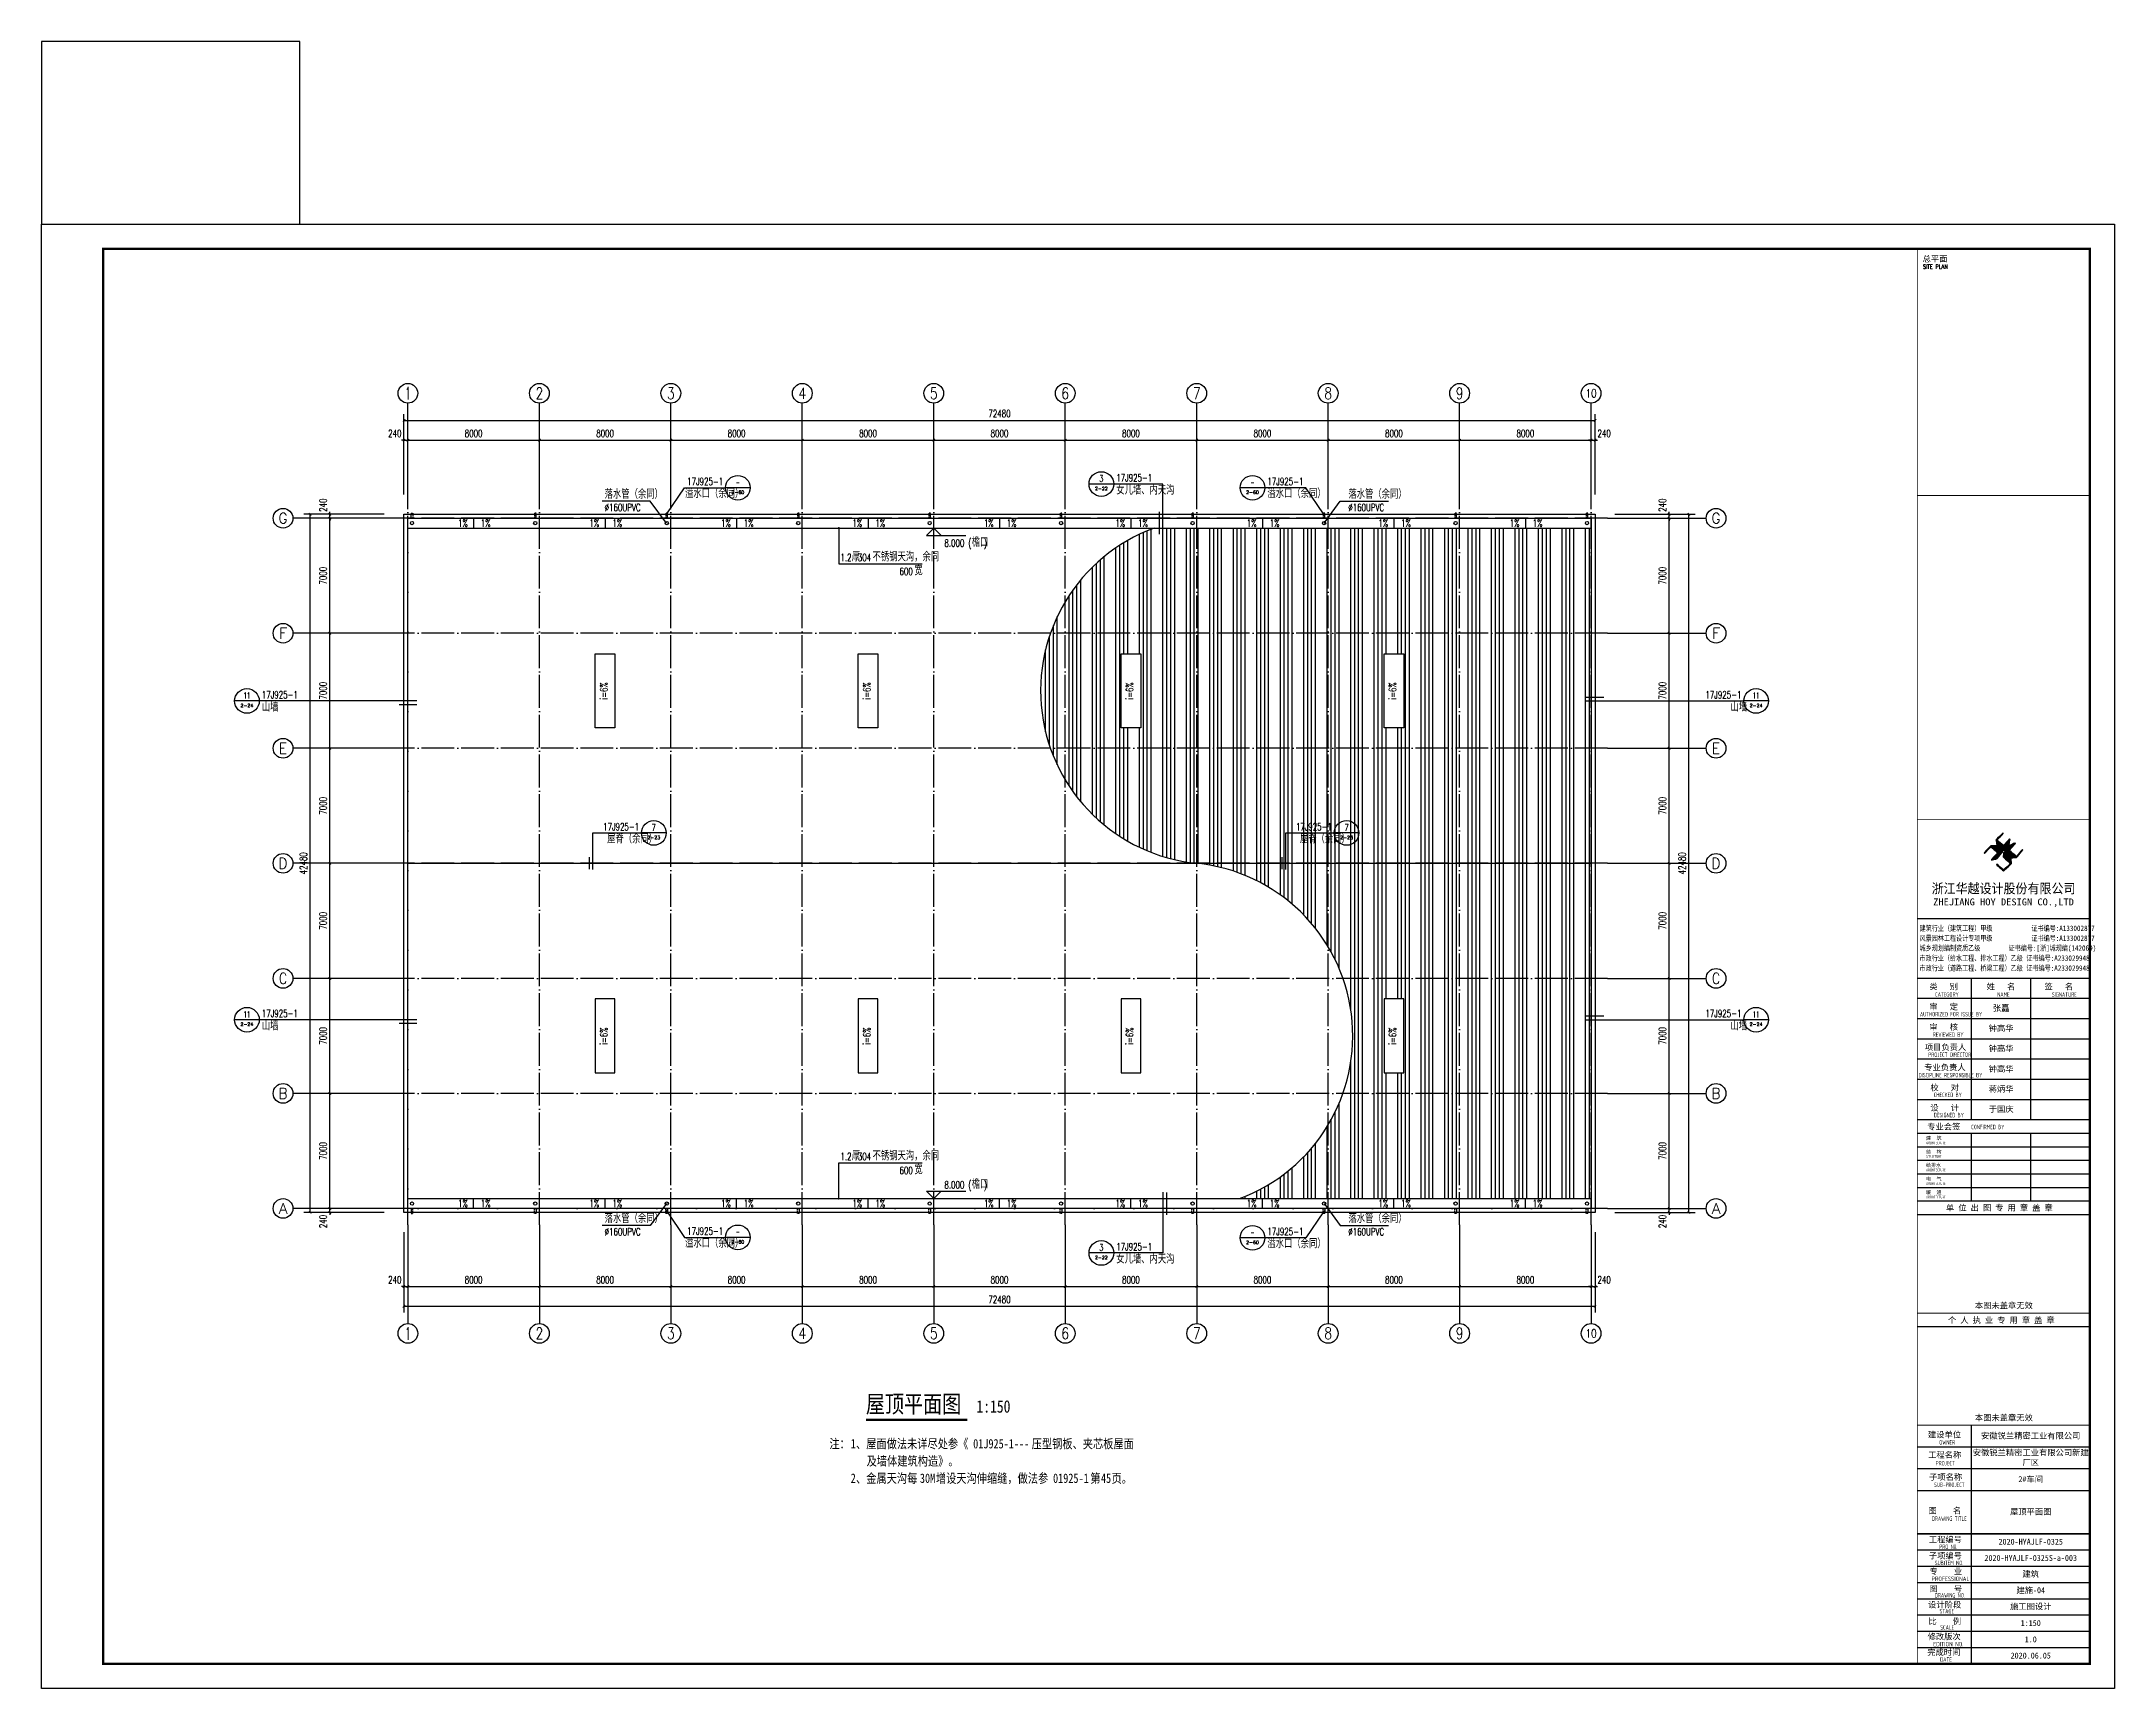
# Model space of a CAD drawing. Extents: x 170967 to 297117, y -33682 to 593582.
# Drawn here: x 170967 to 297117, y 210095 to 310317 of the extents above; entities that cross this region are included whole.
import ezdxf
from ezdxf.enums import TextEntityAlignment as Align

# ---------------------------------------------------------------- set-up
doc = ezdxf.new("R2010")
doc.units = 0
doc.header["$LTSCALE"] = 1000
doc.header["$MEASUREMENT"] = 0
doc.linetypes.add('DASH', pattern=[0.35, 0.25, -0.1])
doc.linetypes.add('DOTE', pattern=[2.42, 2, -0.2, 0.02, -0.2])
doc.layers.get('Defpoints').update_dxf_attribs({"color": 250})
for name, color, linetype in [('0 - 屋顶', 150, 'Continuous'), ('0-建筑立面', 255, 'Continuous'), ('2D_ROOF', 150, 'Continuous'), ('AXIS', 171, 'Continuous'), ('AXIS_TEXT', 7, 'Continuous'), ('DIM_ELEV', 171, 'Continuous'), ('DIM_IDEN', 150, 'Continuous'), ('DIM_LEAD', 171, 'Continuous'), ('DIM_SYMB', 171, 'Continuous'), ('DOTE', 14, 'DOTE'), ('PUB_TEXT', 7, 'Continuous'), ('PUB_TITLE', 171, 'Continuous'), ('ROOF', 150, 'Continuous'), ('TK', 4, 'Continuous'), ('立面线', 7, 'Continuous')]:
    doc.layers.add(name, color=color, linetype=linetype)
doc.styles.add('-宋体', font='', dxfattribs={"width": 0.8})
doc.styles.add('_TCH_AXIS', font='COMPLEX', dxfattribs={"bigfont": 'GBCBIG'})
doc.styles.add('_TCH_DIM', font='SIMPLEX', dxfattribs={"bigfont": 'GBCBIG'})
doc.styles.add('_TCH_DIM_T3', font='SIMPLEX', dxfattribs={"width": 0.705882, "bigfont": 'GBCBIG'})
doc.styles.add('_TCH_LABEL', font='COMPLEX', dxfattribs={"bigfont": 'GBCBIG'})
doc.styles.add('COMPLEX', font='COMPLEX')
doc.styles.add('HT', font='simhei.ttf', dxfattribs={"width": 0.8})
doc.styles.add('ROMANS', font='romans__.ttf', dxfattribs={"width": 0.65, "height": 231.275})
doc.styles.add('TSSD_REIN', font='tssdeng.shx', dxfattribs={"width": 0.7, "bigfont": 'tssdchn.shx'})
doc.styles.add('图签宋体', font='', dxfattribs={"height": 300})
doc.styles.add('图签黑体', font='simhei.ttf', dxfattribs={"height": 550})
doc.styles.add('宋体', font='', dxfattribs={"width": 0.8})
doc.styles.get('-宋体').set_extended_font_data('SimSun')
doc.styles.get('图签宋体').set_extended_font_data('NSimSun')
doc.styles.get('宋体').set_extended_font_data('SimSun')
doc.dimstyles.new('_TCH_ARCH&&150', dxfattribs={"dimtxt": 446.25, "dimasz": 150, "dimexe": 375, "dimexo": 450, "dimgap": 189.375, "dimtad": 1, "dimdec": 0, "dimzin": 0, "dimdsep": 46, "dimtxsty": '_TCH_DIM_T3', "dimblk": 'ARCHTICK', "dimcen": 0.09, "dimclrt": 7, "dimazin": 2, "dimtfac": 1, "dimtdec": 0, "dimtix": 1, "dimtmove": 2, "dimatfit": 3, "dimfxl": 0, "dimtolj": 1, "dimtzin": 0, "dimarcsym": 0})

msp = doc.modelspace()

# ---------------------------------------------------------------- texts
at = {"layer": 'PUB_TEXT', "style": '_TCH_LABEL'}
for s, height, p, p2 in [('3', 391.5, (235332, 283525.5), (235593, 283525.5)), ('2-60', 204.59, (212953.4, 282782.2), (213732.8, 282782.2)), ('2-22', 204.59, (235072.8, 283007.6), (235852.2, 283007.6)), ('2-60', 204.59, (244270.4, 282782.2), (245049.8, 282782.2)), ('2-24', 200.81, (183078.1, 269810.3), (183862.2, 269810.3)), ('11', 363.03, (183262.7, 270329.7), (183677.6, 270329.7)), ('2-24', 200.81, (274914.1, 269810.3), (275698.2, 269810.3)), ('11', 363.03, (275098.7, 270329.7), (275513.6, 270329.7)), ('7', 391.5, (208098.5, 262294.2), (208359.5, 262294.2)), ('7', 391.5, (250253.3, 262294.2), (250514.3, 262294.2)), ('2-23', 204.59, (207839.3, 261776.3), (208618.6, 261776.3)), ('2-23', 204.59, (249994.1, 261776.3), (250773.5, 261776.3)), ('11', 363.03, (183262.7, 250934.7), (183677.6, 250934.7)), ('11', 363.03, (275098.7, 250934.7), (275513.6, 250934.7)), ('2-24', 200.81, (183078.1, 250415.3), (183862.2, 250415.3)), ('2-24', 200.81, (274914.1, 250415.3), (275698.2, 250415.3)), ('2-60', 204.59, (212953.4, 237170.4), (213732.8, 237170.4)), ('2-60', 204.59, (244270.4, 237139.6), (245049.8, 237139.6)), ('2-22', 204.59, (235072.8, 236218.9), (235852.2, 236218.9)), ('3', 391.5, (235332, 236736.8), (235593, 236736.8))]:
    msp.add_text(s, height=height, dxfattribs=at).set_placement(p, p2, align=Align.FIT)
at = {"layer": 'PUB_TEXT'}
for s, height, style, width, p in [('17J925-1', 446.25, '_TCH_LABEL', 0.705882, (236370, 283544.1)), ('17J925-1', 446.25, '_TCH_LABEL', 0.705882, (210260.6, 283318.7)), ('17J925-1', 446.25, '_TCH_LABEL', 0.705882, (245567.6, 283318.7)), ('%%c160UPVC', 446.25, '_TCH_DIM', 0.705882, (205238.1, 281738.6)), ('%%c160UPVC', 446.25, '_TCH_DIM', 0.705882, (250487, 281738.6)), ('1%', 446.25, '_TCH_DIM', 0.705882, (196315.6, 280784.5)), ('1%', 446.25, '_TCH_DIM', 0.705882, (197706.3, 280784.5)), ('1%', 446.25, '_TCH_DIM', 0.705882, (204315.6, 280784.5)), ('1%', 446.25, '_TCH_DIM', 0.705882, (205706.3, 280784.5)), ('1%', 446.25, '_TCH_DIM', 0.705882, (212315.6, 280784.5)), ('1%', 446.25, '_TCH_DIM', 0.705882, (213706.3, 280784.5)), ('1%', 446.25, '_TCH_DIM', 0.705882, (220315.6, 280784.5)), ('1%', 446.25, '_TCH_DIM', 0.705882, (221706.3, 280784.5)), ('(', 446.2, '_TCH_DIM', 0.705882, (227365.9, 279575.2)), (')', 446.2, '_TCH_DIM', 0.705882, (228313.2, 279575.2)), ('1%', 446.25, '_TCH_DIM', 0.705882, (228315.6, 280784.5)), ('1%', 446.25, '_TCH_DIM', 0.705882, (229706.3, 280784.5)), ('1%', 446.25, '_TCH_DIM', 0.705882, (236315.6, 280784.5)), ('1%', 446.25, '_TCH_DIM', 0.705882, (237706.3, 280784.5)), ('1%', 446.25, '_TCH_DIM', 0.705882, (244315.6, 280784.5)), ('1%', 446.25, '_TCH_DIM', 0.705882, (245706.3, 280784.5)), ('1%', 446.25, '_TCH_DIM', 0.705882, (252315.6, 280784.5)), ('1%', 446.25, '_TCH_DIM', 0.705882, (253706.3, 280784.5)), ('1%', 446.25, '_TCH_DIM', 0.705882, (260315.6, 280784.5)), ('1%', 446.25, '_TCH_DIM', 0.705882, (261706.3, 280784.5)), ('1.2', 446.25, '_TCH_DIM', 0.705882, (219583.7, 278689.6)), ('304', 446.25, '_TCH_DIM', 0.705882, (220642.3, 278689.6)), ('8.000', 446.25, '_TCH_DIM', 0.705882, (225910.9, 279575.2)), ('600', 446.25, '_TCH_DIM', 0.705882, (223183.5, 277849.6)), ('17J925-1', 446.25, '_TCH_LABEL', 0.705882, (184377.7, 270344.1)), ('17J925-1', 446.25, '_TCH_LABEL', 0.705882, (272223.6, 270344.1)), ('17J925-1', 446.25, '_TCH_LABEL', 0.705882, (205146.5, 262312.9)), ('17J925-1', 446.25, '_TCH_LABEL', 0.705882, (247301.3, 262312.9)), ('17J925-1', 446.25, '_TCH_LABEL', 0.705882, (184377.7, 250949.1)), ('17J925-1', 446.25, '_TCH_LABEL', 0.705882, (272223.6, 250949.1)), ('1.2', 446.25, '_TCH_DIM', 0.705882, (219583.7, 242240.7)), ('304', 446.25, '_TCH_DIM', 0.705882, (220642.3, 242240.7)), ('600', 446.25, '_TCH_DIM', 0.705882, (223183.5, 241400.7)), ('8.000', 446.25, '_TCH_DIM', 0.705882, (225910.9, 240515.2)), ('(', 446.2, '_TCH_DIM', 0.705882, (227365.9, 240515.2)), (')', 446.2, '_TCH_DIM', 0.705882, (228313.2, 240515.2)), ('1%', 446.25, '_TCH_DIM', 0.705882, (196315.6, 239384.5)), ('1%', 446.25, '_TCH_DIM', 0.705882, (197706.3, 239384.5)), ('1%', 446.25, '_TCH_DIM', 0.705882, (204315.6, 239384.5)), ('1%', 446.25, '_TCH_DIM', 0.705882, (205706.3, 239384.5)), ('1%', 446.25, '_TCH_DIM', 0.705882, (212315.6, 239384.5)), ('1%', 446.25, '_TCH_DIM', 0.705882, (213706.3, 239384.5)), ('1%', 446.25, '_TCH_DIM', 0.705882, (220315.6, 239384.5)), ('1%', 446.25, '_TCH_DIM', 0.705882, (221706.3, 239384.5)), ('1%', 446.25, '_TCH_DIM', 0.705882, (228315.6, 239384.5)), ('1%', 446.25, '_TCH_DIM', 0.705882, (229706.3, 239384.5)), ('1%', 446.25, '_TCH_DIM', 0.705882, (236315.6, 239384.5)), ('1%', 446.25, '_TCH_DIM', 0.705882, (237706.3, 239384.5)), ('1%', 446.25, '_TCH_DIM', 0.705882, (244315.6, 239384.5)), ('1%', 446.25, '_TCH_DIM', 0.705882, (245706.3, 239384.5)), ('1%', 446.25, '_TCH_DIM', 0.705882, (252315.6, 239384.5)), ('1%', 446.25, '_TCH_DIM', 0.705882, (253706.3, 239384.5)), ('1%', 446.25, '_TCH_DIM', 0.705882, (260315.6, 239384.5)), ('1%', 446.25, '_TCH_DIM', 0.705882, (261706.3, 239384.5)), ('%%c160UPVC', 446.25, '_TCH_DIM', 0.705882, (205238.1, 237669.3)), ('17J925-1', 446.25, '_TCH_LABEL', 0.705882, (210260.6, 237707)), ('17J925-1', 446.25, '_TCH_LABEL', 0.705882, (236370, 236755.5)), ('17J925-1', 446.25, '_TCH_LABEL', 0.705882, (245567.6, 237676.2)), ('%%c160UPVC', 446.25, '_TCH_DIM', 0.705882, (250487, 237669.3)), ('屋顶平面图', 1063.29, '宋体', 0.8, (221135.6, 226880.8)), ('1:150', 759.49, '宋体', 0.8, (227863.9, 226880.8)), ('注：', 569.62, '宋体', 0.8, (218912.7, 224707.5)), ('1', 569.6, '宋体', 0.8, (220208.9, 224707.5)), ('、屋面做法未详尽处参《', 569.62, '宋体', 0.8, (220533, 224707.5)), ('01J925-1---', 569.62, '宋体', 0.8, (227662.1, 224707.5)), ('压型钢板、夹芯板屋面', 569.62, '宋体', 0.8, (231226.6, 224707.5)), ('及墙体建筑构造》。', 569.62, '宋体', 0.8, (221181.1, 223657.5)), ('2', 569.6, '宋体', 0.8, (220208.9, 222607.5)), ('、金属天沟每', 569.62, '宋体', 0.8, (220533, 222607.5)), ('30M', 569.62, '宋体', 0.8, (224421.6, 222607.5)), ('增设天沟伸缩缝，做法参', 569.62, '宋体', 0.8, (225393.7, 222607.5)), ('01925-1', 569.62, '宋体', 0.8, (232522.8, 222607.5)), ('第', 569.6, '宋体', 0.8, (234791.2, 222607.5)), ('45', 569.62, '宋体', 0.8, (235439.3, 222607.5)), ('页。', 569.62, '宋体', 0.8, (236087.4, 222607.5))]:
    msp.add_text(s, height=height, dxfattribs=dict(at, style=style, width=width)).set_placement(p)
for s, height, style, p in [('落水管（余同）', 506.38, '_TCH_DIM', (205238.1, 282499.8)), ('溢水口（余同）', 506.38, '_TCH_LABEL', (210130.5, 282540.2)), ('女儿墙、内天沟', 506.38, '_TCH_LABEL', (236370, 282748.8)), ('溢水口（余同）', 506.38, '_TCH_LABEL', (245567.6, 282540.2)), ('落水管（余同）', 506.38, '_TCH_DIM', (250493.8, 282499.8)), ('檐口', 506.38, '_TCH_DIM', (227575.9, 279575.2)), ('厚', 506.4, '_TCH_DIM', (220273.7, 278689.6)), ('不锈钢天沟，余同', 506.38, '_TCH_DIM', (221542.3, 278689.6)), ('宽', 506.4, '_TCH_DIM', (224083.5, 277849.6)), ('山墙', 506.38, '_TCH_LABEL', (184377.7, 269548.8)), ('山墙', 506.38, '_TCH_LABEL', (273745.2, 269548.8)), ('屋脊（余同）', 506.38, '_TCH_LABEL', (205390.6, 261528.7)), ('屋脊（余同）', 506.38, '_TCH_LABEL', (247545.5, 261528.7)), ('山墙', 506.38, '_TCH_LABEL', (184377.7, 250153.7)), ('山墙', 506.38, '_TCH_LABEL', (273745.2, 250153.7)), ('厚', 506.4, '_TCH_DIM', (220273.7, 242240.7)), ('不锈钢天沟，余同', 506.38, '_TCH_DIM', (221542.3, 242240.7)), ('宽', 506.4, '_TCH_DIM', (224083.5, 241400.7)), ('檐口', 506.38, '_TCH_DIM', (227575.9, 240515.2)), ('落水管（余同）', 506.38, '_TCH_DIM', (205238.1, 238430.5)), ('落水管（余同）', 506.38, '_TCH_DIM', (250493.8, 238430.5)), ('溢水口（余同）', 506.38, '_TCH_LABEL', (210130.5, 236928.4)), ('溢水口（余同）', 506.38, '_TCH_LABEL', (245567.6, 236897.6)), ('女儿墙、内天沟', 506.38, '_TCH_LABEL', (236370, 235960.2))]:
    msp.add_text(s, height=height, dxfattribs=dict(at, style=style)).set_placement(p)
at = {"layer": 'PUB_TEXT', "style": '_TCH_LABEL', "width": 0.777778}
for p, p2 in [((213212.6, 283300.1), (213473.6, 283300.1)), ((244529.6, 283300.1), (244790.6, 283300.1)), ((213212.6, 237688.3), (213473.6, 237688.3)), ((244529.6, 237657.5), (244790.6, 237657.5))]:
    msp.add_text('-', height=391.5, dxfattribs=at).set_placement(p, p2, align=Align.FIT)
at = {"layer": 'PUB_TEXT', "style": '_TCH_DIM', "width": 0.705882}
for p in [(205408.4, 270267.7), (221408.4, 270267.7), (237408.4, 270267.7), (253408.4, 270267.7), (205408.4, 249267.7), (221408.4, 249267.7), (237408.4, 249267.7), (253408.4, 249267.7)]:
    msp.add_text('i=6%', height=446.25, rotation=90, dxfattribs=at).set_placement(p)

# ---------------------------------------------------------------- blocks, each defined once
blk = doc.blocks.new('A$C053D6479')
at = {"layer": 'PUB_TITLE'}
h = blk.add_hatch(color=256, dxfattribs=at)
h.dxf.hatch_style = 1
edge = h.paths.add_edge_path()
edge.add_spline(control_points=[(1026, 827), (1105, 920), (1188, 1008), (1266, 1102)], knot_values=[13, 13, 13, 13, 14, 14, 14, 14], degree=3, periodic=0)
edge.add_spline(control_points=[(1266, 1102), (1258, 1111), (1249, 1119), (1239, 1116)], knot_values=[12, 12, 12, 12, 13, 13, 13, 13], degree=3, periodic=0)
edge.add_spline(control_points=[(1239, 1116), (1210, 1107), (1179, 1092), (1144, 1077)], knot_values=[11, 11, 11, 11, 12, 12, 12, 12], degree=3, periodic=0)
edge.add_spline(control_points=[(1144, 1077), (1109, 1063), (1069, 1053), (1047, 1038)], knot_values=[10, 10, 10, 10, 11, 11, 11, 11], degree=3, periodic=0)
edge.add_spline(control_points=[(1047, 1038), (1028, 1026), (1007, 992), (991, 972)], knot_values=[9, 9, 9, 9, 10, 10, 10, 10], degree=3, periodic=0)
edge.add_spline(control_points=[(991, 972), (942, 913), (899, 868), (849, 810)], knot_values=[8, 8, 8, 8, 9, 9, 9, 9], degree=3, periodic=0)
edge.add_spline(control_points=[(849, 810), (842, 801), (822, 776), (822, 775)], knot_values=[7, 7, 7, 7, 8, 8, 8, 8], degree=3, periodic=0)
edge.add_spline(control_points=[(822, 775), (823, 771), (848, 752), (859, 744)], knot_values=[6, 6, 6, 6, 7, 7, 7, 7], degree=3, periodic=0)
edge.add_spline(control_points=[(859, 744), (949, 670), (1035, 592), (1122, 521)], knot_values=[5, 5, 5, 5, 6, 6, 6, 6], degree=3, periodic=0)
edge.add_spline(control_points=[(1122, 521), (1153, 527), (1185, 530), (1217, 533)], knot_values=[4, 4, 4, 4, 5, 5, 5, 5], degree=3, periodic=0)
edge.add_spline(control_points=[(1217, 533), (1246, 535), (1293, 532), (1316, 542)], knot_values=[3, 3, 3, 3, 4, 4, 4, 4], degree=3, periodic=0)
edge.add_spline(control_points=[(1316, 542), (1327, 547), (1338, 565), (1349, 579)], knot_values=[2, 2, 2, 2, 3, 3, 3, 3], degree=3, periodic=0)
edge.add_spline(control_points=[(1349, 579), (1423, 670), (1507, 759), (1572, 848)], knot_values=[1, 1, 1, 1, 2, 2, 2, 2], degree=3, periodic=0)
edge.add_spline(control_points=[(1572, 848), (1564, 852), (1561, 861), (1551, 862)], knot_values=[0, 0, 0, 0, 1, 1, 1, 1], degree=3, periodic=0)
edge.add_spline(control_points=[(1551, 862), (1469, 769), (1393, 671), (1310, 579)], knot_values=[15, 15, 15, 15, 16, 16, 16, 16], degree=3, periodic=0)
edge.add_spline(control_points=[(1310, 579), (1216, 662), (1118, 742), (1026, 827)], knot_values=[14, 14, 14, 14, 15, 15, 15, 15], degree=3, periodic=0)
at = {"layer": 'TK'}
h = blk.add_hatch(color=256, dxfattribs=at)
h.dxf.hatch_style = 2
edge = h.paths.add_edge_path()
edge.add_spline(control_points=[(366, 894), (366, 894), (366, 894), (270, 970), (183, 883), (101, 791), (16, 703), (-18, 714), (9, 735), (28, 755), (103, 838), (192, 930), (266, 1005), (319, 1009), (387, 1005), (442, 1007), (456, 1008), (472, 1011), (485, 1007), (507, 1000), (534, 967), (555, 949), (624, 891), (699, 833), (760, 773), (689, 691), (614, 604), (539, 517), (529, 505), (516, 487), (506, 482), (492, 475), (469, 472), (452, 467), (416, 456), (383, 448), (342, 438), (323, 433), (297, 422), (293, 440), (291, 452), (313, 470), (322, 480), (400, 566), (477, 652), (553, 736), (460, 815), (366, 894)], knot_values=[0, 0, 0, 0, 0.005, 0.01, 1, 1, 1, 2, 2, 2, 3, 3, 3, 4, 4, 4, 5, 5, 5, 6, 6, 6, 7, 7, 7, 8, 8, 8, 9, 9, 9, 10, 10, 10, 11, 11, 11, 12, 12, 12, 13, 13, 13, 14, 14, 14, 15, 15, 15, 15], degree=3, periodic=0)
h = blk.add_hatch(color=256, dxfattribs=at)
h.dxf.hatch_style = 2
edge = h.paths.add_edge_path()
edge.add_spline(control_points=[(728, 856), (728, 856), (728, 856), (719, 864), (651, 922), (580, 978), (514, 1036), (509, 1106), (488, 1176), (479, 1247), (570, 1343), (663, 1436), (758, 1526), (764, 1523), (768, 1518), (774, 1515), (693, 1422), (599, 1343), (520, 1249), (607, 1171), (698, 1096), (789, 1021), (874, 1109), (950, 1206), (1031, 1298), (1066, 1286), (1054, 1262), (1045, 1224), (1036, 1188), (1031, 1158), (1024, 1121), (1020, 1104), (1017, 1085), (1012, 1071), (1004, 1052), (976, 1026), (956, 1003), (906, 946), (866, 899), (814, 839), (806, 829), (789, 806), (787, 806), (777, 804), (728, 856)], knot_values=[0, 0, 0, 0, 0.005, 0.01, 1, 1, 1, 2, 2, 2, 3, 3, 3, 4, 4, 4, 5, 5, 5, 6, 6, 6, 7, 7, 7, 8, 8, 8, 9, 9, 9, 10, 10, 10, 11, 11, 11, 12, 12, 12, 13, 13, 13, 14, 14, 14, 14], degree=3, periodic=0)
h = blk.add_hatch(color=256, dxfattribs=at)
h.dxf.hatch_style = 2
edge = h.paths.add_edge_path()
edge.add_spline(control_points=[(511, 261), (511, 261), (511, 261), (516, 267), (609, 192), (696, 111), (785, 33), (883, 118), (977, 208), (1070, 298), (992, 373), (892, 456), (803, 534), (791, 544), (768, 561), (766, 569), (761, 588), (776, 634), (780, 655), (785, 690), (788, 721), (795, 746), (897, 661), (998, 576), (1097, 490), (1100, 425), (1106, 361), (1107, 294), (1018, 207), (925, 121), (830, 33), (818, 21), (800, 0), (787, 0), (768, -1), (725, 49), (712, 60), (662, 103), (616, 143), (568, 186), (545, 207), (518, 224), (499, 250), (501, 259), (511, 261)], knot_values=[0, 0, 0, 0, 0.005, 0.01, 1, 1, 1, 2, 2, 2, 3, 3, 3, 4, 4, 4, 5, 5, 5, 6, 6, 6, 7, 7, 7, 8, 8, 8, 9, 9, 9, 10, 10, 10, 11, 11, 11, 12, 12, 12, 13, 13, 13, 14, 14, 14, 14], degree=3, periodic=0)
for points, knots in [([(555, 949), (624, 891), (699, 833), (760, 773), (689, 691), (614, 604), (539, 517), (529, 505), (516, 487), (506, 482), (492, 475), (469, 472), (452, 467), (416, 456), (383, 448), (342, 438), (323, 433), (297, 422), (293, 440), (291, 452), (313, 470), (322, 480), (400, 566), (477, 652), (553, 736), (460, 815), (366, 894), (270, 970), (183, 883), (101, 791), (16, 703), (-18, 714), (9, 735), (28, 755), (103, 838), (192, 930), (266, 1005), (319, 1009), (387, 1005), (442, 1007), (456, 1008), (472, 1011), (485, 1007), (507, 1000), (534, 967), (555, 949)], [0, 0, 0, 0, 1, 1, 1, 2, 2, 2, 3, 3, 3, 4, 4, 4, 5, 5, 5, 6, 6, 6, 7, 7, 7, 8, 8, 8, 9, 9, 9, 10, 10, 10, 11, 11, 11, 12, 12, 12, 13, 13, 13, 14, 14, 14, 15, 15, 15, 15]), ([(1031, 1298), (1066, 1286), (1054, 1262), (1045, 1224), (1036, 1188), (1031, 1158), (1024, 1121), (1020, 1104), (1017, 1085), (1012, 1071), (1004, 1052), (976, 1026), (956, 1003), (906, 946), (866, 899), (814, 839), (806, 829), (789, 806), (787, 806), (777, 804), (728, 856), (719, 864), (651, 922), (580, 978), (514, 1036), (509, 1106), (488, 1176), (479, 1247), (570, 1343), (663, 1436), (758, 1526), (764, 1523), (768, 1518), (774, 1515), (693, 1422), (599, 1343), (520, 1249), (607, 1171), (698, 1096), (789, 1021), (874, 1109), (950, 1206), (1031, 1298)], [0, 0, 0, 0, 1, 1, 1, 2, 2, 2, 3, 3, 3, 4, 4, 4, 5, 5, 5, 6, 6, 6, 7, 7, 7, 8, 8, 8, 9, 9, 9, 10, 10, 10, 11, 11, 11, 12, 12, 12, 13, 13, 13, 14, 14, 14, 14]), ([(1551, 862), (1561, 861), (1564, 852), (1572, 848), (1507, 759), (1423, 670), (1349, 579), (1338, 565), (1327, 547), (1316, 542), (1293, 532), (1246, 535), (1217, 533), (1185, 530), (1153, 527), (1122, 521), (1035, 592), (949, 670), (859, 744), (848, 752), (823, 771), (822, 775), (822, 776), (842, 801), (849, 810), (899, 868), (942, 913), (991, 972), (1007, 992), (1028, 1026), (1047, 1038), (1069, 1053), (1109, 1063), (1144, 1077), (1179, 1092), (1210, 1107), (1239, 1116), (1249, 1119), (1258, 1111), (1266, 1102), (1188, 1008), (1105, 920), (1026, 827), (1118, 742), (1216, 662), (1310, 579), (1393, 671), (1469, 769), (1551, 862)], [0, 0, 0, 0, 1, 1, 1, 2, 2, 2, 3, 3, 3, 4, 4, 4, 5, 5, 5, 6, 6, 6, 7, 7, 7, 8, 8, 8, 9, 9, 9, 10, 10, 10, 11, 11, 11, 12, 12, 12, 13, 13, 13, 14, 14, 14, 15, 15, 15, 16, 16, 16, 16]), ([(1097, 490), (1100, 425), (1106, 361), (1107, 294), (1018, 207), (925, 121), (830, 33), (818, 21), (800, 0), (787, 0), (768, -1), (725, 49), (712, 60), (662, 103), (616, 143), (568, 186), (545, 207), (518, 224), (499, 250), (501, 259), (511, 261), (516, 267), (609, 192), (696, 111), (785, 33), (883, 118), (977, 208), (1070, 298), (992, 373), (892, 456), (803, 534), (791, 544), (768, 561), (766, 569), (761, 588), (776, 634), (780, 655), (785, 690), (788, 721), (795, 746), (897, 661), (998, 576), (1097, 490)], [0, 0, 0, 0, 1, 1, 1, 2, 2, 2, 3, 3, 3, 4, 4, 4, 5, 5, 5, 6, 6, 6, 7, 7, 7, 8, 8, 8, 9, 9, 9, 10, 10, 10, 11, 11, 11, 12, 12, 12, 13, 13, 13, 14, 14, 14, 14])]:
    blk.add_open_spline(points, degree=3, knots=knots, dxfattribs=at)
blk = doc.blocks.new('GeYuanFrame_12877651', base_point=(20.09, 4.53))
at = {"layer": 'PUB_TITLE'}
for points in [[(803.09, 235.33), (803.09, 292.73)], [(827.09, 235.33), (827.09, 292.73)], [(803.09, 202.33), (803.09, 229.83)], [(827.09, 202.33), (827.09, 229.83)], [(803.09, 14.53), (803.09, 111.33)]]:
    blk.add_lwpolyline(points, dxfattribs=at)
at = {"layer": 'TK'}
for p, q in [((781.09, 316.93), (851.09, 316.93)), ((781.09, 284.53), (851.09, 284.53)), ((781.09, 276.33), (851.09, 276.33)), ((781.09, 268.13), (851.09, 268.13)), ((781.09, 259.93), (851.09, 259.93)), ((781.09, 251.73), (851.09, 251.73)), ((781.09, 243.53), (851.09, 243.53)), ((781.09, 235.33), (851.09, 235.33)), ((781.09, 235.33), (851.09, 235.33)), ((781.09, 102.53), (851.09, 102.53)), ((781.09, 93.73), (851.09, 93.73)), ((781.09, 84.93), (803.09, 84.93)), ((781.09, 84.93), (851.09, 84.93)), ((781.09, 67.37), (851.09, 67.37)), ((781.09, 67.33), (851.09, 67.33)), ((781.09, 60.77), (851.09, 60.77)), ((781.09, 54.17), (851.09, 54.17)), ((781.09, 47.57), (851.09, 47.57)), ((781.09, 40.97), (851.09, 40.97)), ((781.09, 34.37), (851.09, 34.37)), ((781.09, 27.77), (851.09, 27.77)), ((781.09, 21.17), (851.09, 21.17)), ((781.09, 14.53), (851.09, 14.53))]:
    blk.add_line(p, q, dxfattribs=at)
blk.add_lwpolyline([(20.09, 4.53), (20.09, 598.53), (861.09, 598.53), (861.09, 4.53)], close=True, dxfattribs=at)
at = {"layer": 'TK', "const_width": 1}
blk.add_lwpolyline([(45.09, 588.53), (851.09, 588.53), (851.09, 14.53), (45.09, 14.53)], close=True, dxfattribs=at)
at = {"layer": 'TK'}
for points, const_width in [([(781.09, 588.53), (781.09, 14.53)], 0.4), ([(781.09, 488.5), (851.09, 488.5)], 0.35), ([(781.09, 357.14), (851.09, 357.14)], 0.35), ([(781.09, 292.73), (851.09, 292.73)], 0.35), ([(781.09, 292.73), (851.09, 292.73)], 0.35), ([(781.09, 235.33), (851.09, 235.33)], 0.35), ([(781.09, 202.33), (851.09, 202.33)], 0.35), ([(781.09, 156.83), (851.09, 156.83)], 0.35), ([(781.09, 111.33), (851.09, 111.33)], 0.35), ([(781.09, 67.37), (851.09, 67.37)], 0.35)]:
    blk.add_lwpolyline(points, dxfattribs=dict(at, const_width=const_width))
for points in [[(781.09, 292.73), (851.09, 292.73)], [(781.09, 235.33), (851.09, 235.33)], [(781.09, 229.83), (851.09, 229.83)], [(781.09, 224.33), (851.09, 224.33)], [(781.09, 218.83), (851.09, 218.83)], [(781.09, 213.33), (851.09, 213.33)], [(781.09, 207.83), (851.09, 207.83)], [(781.09, 202.33), (851.09, 202.33)], [(781.09, 196.83), (851.09, 196.83)], [(781.09, 151.33), (851.09, 151.33)]]:
    blk.add_lwpolyline(points, dxfattribs=at)
at = {"layer": 'PUB_TITLE', "xscale": 0.01000000000021828, "yscale": 0.01000000000021828, "zscale": 0.01000000000021828}
blk.add_blockref('A$C053D6479', (808.19, 336.27), dxfattribs=at)
at = {"layer": 'TK', "style": '图签宋体'}
for s, height, p in [('总平面', 2.4, (783.23, 583.28)), ('类   别', 2.4, (785.97, 288.09)), ('姓   名', 2.4, (809.2, 288.09)), ('签   名', 2.4, (832.68, 288.09)), ('审   定', 2.4, (785.97, 279.89)), ('审   核', 2.4, (785.97, 271.69)), ('项目负责人', 2.4, (784.13, 263.49)), ('专业负责人', 2.4, (783.89, 255.29)), ('校   对', 2.4, (786.38, 247.09)), ('设   计', 2.4, (786.36, 238.89)), ('建  筑', 1.44, (784.61, 227.11)), ('专业会签', 2.4, (785.12, 231.24)), ('结  构', 1.44, (784.61, 221.61)), ('给排水', 1.44, (784.61, 216.11)), ('电  气', 1.44, (784.61, 210.61)), ('暖  通', 1.44, (784.61, 205.11)), ('单 位 出 图 专 用 章 盖 章', 2.4, (792.72, 198.35)), ('本图未盖章无效', 2.4, (804.43, 158.7)), ('个 人 执 业 专 用 章 盖 章', 2.4, (793.52, 152.77)), ('本图未盖章无效', 2.4, (804.43, 113.2)), ('建设单位', 2.4, (785.39, 106.33)), ('工程名称', 2.4, (785.47, 98.12)), ('子项名称', 2.4, (785.85, 89.14)), ('图    名', 2.4, (785.63, 75.5)), ('工程编号', 2.4, (785.77, 63.77)), ('子项编号', 2.4, (785.77, 57.19)), ('专    业', 2.4, (786.01, 50.88)), ('图    号', 2.4, (786.02, 43.77)), ('设计阶段', 2.4, (785.45, 37.32)), ('修改版次', 2.4, (785.24, 24.41)), ('比    例', 2.4, (785.59, 30.63)), ('完成时间', 2.4, (785.11, 18.02))]:
    blk.add_text(s, height=height, dxfattribs=at).set_placement(p)
at = {"layer": 'TK'}
for s, height, style, width, p in [('SITE PLAN', 1.697, 'ROMANS', 0.76, (783.35, 580.49)), ('建筑行业（建筑工程）甲级           证书编号:A133002877', 2.2, '-宋体', 0.8, (782, 311.83)), ('风景园林工程设计专项甲级           证书编号:A133002877', 2.2, '-宋体', 0.8, (782, 307.81)), ('城乡规划编制资质乙级        证书编号:[浙]城规编(142069)', 2.2, '-宋体', 0.8, (782, 303.82)), ('市政行业（给水工程、排水工程）乙级 证书编号:A233029948', 2.2, '-宋体', 0.8, (782, 299.74)), ('市政行业（道路工程、桥梁工程）乙级 证书编号:A233029948', 2.2, '-宋体', 0.8, (782, 295.69)), ('CATEGORY', 1.8, 'TSSD_REIN', 0.7, (788.32, 285.17)), ('NAME', 1.8, 'TSSD_REIN', 0.7, (813.51, 285.17)), ('SIGNATURE', 1.8, 'TSSD_REIN', 0.7, (835.66, 285.17)), ('AUTHORIZED FOR ISSUE BY', 1.8, 'TSSD_REIN', 0.7, (782.12, 277.17)), ('REVIEWED BY', 1.8, 'TSSD_REIN', 0.7, (787.36, 268.91)), ('PROJECT DIRECTOR', 1.8, 'TSSD_REIN', 0.7, (785.55, 260.74)), ('DISCIPLINE RESPONSIBLE BY', 1.8, 'TSSD_REIN', 0.7, (781.57, 252.48)), ('CHECKED BY', 1.8, 'TSSD_REIN', 0.7, (787.75, 244.44)), ('DESIGNED BY', 1.8, 'TSSD_REIN', 0.7, (787.76, 236.27)), ('CONFIRMED BY', 1.8, 'TSSD_REIN', 0.7, (802.94, 231.42)), ('ARCHITECTURE', 1.08, 'TSSD_REIN', 0.7, (784.65, 225.34)), ('STRUCTURE', 1.08, 'TSSD_REIN', 0.7, (784.65, 219.84)), ('ARCHITECTURE', 1.08, 'TSSD_REIN', 0.7, (784.65, 214.34)), ('ARCHITECTURE', 1.08, 'TSSD_REIN', 0.7, (784.65, 208.84)), ('ARCHITECTURE', 1.08, 'TSSD_REIN', 0.7, (784.65, 203.34)), ('OWNER', 1.8, 'TSSD_REIN', 0.7, (789.98, 103.48)), ('PROJECT', 1.8, 'TSSD_REIN', 0.7, (788.52, 95.02)), ('SUB-PROJECT', 1.8, 'TSSD_REIN', 0.7, (787.86, 86.3)), ('DRAWING TITLE', 1.8, 'TSSD_REIN', 0.7, (786.97, 72.53)), ('PRO N0.', 1.8, 'TSSD_REIN', 0.7, (790.01, 61.15)), ('SUBITEM NO.', 1.8, 'TSSD_REIN', 0.7, (788.15, 54.58)), ('PROFESSIONAL', 1.8, 'TSSD_REIN', 0.8, (786.88, 48.15)), ('DRAWING NO.', 1.8, 'TSSD_REIN', 0.7, (788.19, 41.45)), ('STAGE', 1.8, 'TSSD_REIN', 0.7, (790.09, 35.03)), ('SCALE', 1.8, 'TSSD_REIN', 0.7, (790.38, 28.42)), ('EDITION NO.', 1.8, 'TSSD_REIN', 0.8, (787.53, 21.64)), ('DATE', 1.8, 'TSSD_REIN', 0.7, (790.33, 15.45))]:
    blk.add_text(s, height=height, dxfattribs=dict(at, style=style, width=width)).set_placement(p)
for s, height, style, width, p in [('浙江华越设计股份有限公司', 3.96, 'HT', 0.9, (816.07, 329.16)), ('ZHEJIANG HOY DESIGN CO.,LTD', 2.8, '图签黑体', 1.11, (816.06, 323.29))]:
    blk.add_text(s, height=height, dxfattribs=dict(at, style=style, width=width)).set_placement(p, align=Align.MIDDLE)
at = {"layer": 'TK', "char_height": 2.4, "attachment_point": 5, "style": '图签宋体'}
for s, insert, width in [('张矗', (815.09, 280.4), 24), ('钟高华', (815.09, 272.23), 24), ('钟高华', (815.09, 264.03), 24), ('钟高华', (815.09, 255.76), 24), ('蒋炳华', (815.09, 247.63), 24), ('于国庆', (815.09, 239.43), 24), ('安徽锐兰精密工业有限公司新建厂区', (827.09, 98.13), 48), ('安徽锐兰精密工业有限公司', (827.09, 106.93), 48), ('2#车间', (827.09, 89.33), 48), ('屋顶平面图', (827.09, 76.13), 48), ('2020-HYAJLF-0325', (827.09, 64.07), 48), ('2020-HYAJLF-0325S-a-003', (827.09, 57.47), 48), ('建筑', (827.09, 50.87), 48), ('建施-04', (827.09, 44.27), 48), ('施工图设计', (827.09, 37.67), 48), ('1:150', (827.09, 31.07), 48), ('1.0', (827.09, 24.47), 48), ('2020.06.05', (827.09, 17.88), 48)]:
    blk.add_mtext(s, dxfattribs=dict(at, insert=insert, width=width))
blk = doc.blocks.new('_AXISO')
blk.add_circle((0, 0), 0.5)
at = {"layer": 'AXIS_TEXT', "style": 'COMPLEX', "width": 1.041667}
blk.add_attdef('A', text='', height=0.56, dxfattribs=at).set_placement((-0.25, -0.28), (0.25, -0.28), align=Align.FIT)
blk = doc.blocks.new('_ArchTick')
at = {"color": 0, "linetype": 'ByBlock', "const_width": 0.4}
blk.add_lwpolyline([(-0.5, -0.5), (0.5, 0.5)], dxfattribs=at)
blk = doc.blocks.new('*D302')
at = {"layer": 'AXIS', "color": 0, "lineweight": -2}
for p, q in [((193026, 237858), (193026, 232983)), ((265506, 237858), (265506, 232983)), ((193026, 233358), (265506, 233358))]:
    blk.add_line(p, q, dxfattribs=at)
at = {"layer": 'Defpoints', "color": 0}
for p in [(193026, 238308), (265506, 238308), (265506, 233358)]:
    blk.add_point(p, dxfattribs=at)
at = {"layer": 'AXIS', "color": 0, "lineweight": -2, "xscale": 150, "yscale": 150, "zscale": 150, "rotation": 180}
blk.add_blockref('_ArchTick', (193026, 233358), dxfattribs=at)
at = {"layer": 'AXIS', "color": 0, "lineweight": -2, "xscale": 150, "yscale": 150, "zscale": 150}
blk.add_blockref('_ArchTick', (265506, 233358), dxfattribs=at)
at = {"layer": 'AXIS', "color": 7, "insert": (229266, 233770), "char_height": 446.2, "attachment_point": 5, "style": '_TCH_DIM_T3'}
blk.add_mtext('\\A1;72480', dxfattribs=at)
blk = doc.blocks.new('*D303')
at = {"layer": 'AXIS', "color": 0, "lineweight": -2}
for p, q in [((193026, 237858), (193026, 234183)), ((193266, 237858), (193266, 234183)), ((193026, 234558), (192876, 234558)), ((193026, 234558), (193266, 234558)), ((193266, 234558), (193416, 234558))]:
    blk.add_line(p, q, dxfattribs=at)
at = {"layer": 'Defpoints', "color": 0}
for p in [(193026, 238308), (193266, 238308), (193266, 234558)]:
    blk.add_point(p, dxfattribs=at)
at = {"layer": 'AXIS', "color": 0, "lineweight": -2, "xscale": 150, "yscale": 150, "zscale": 150}
blk.add_blockref('_ArchTick', (193026, 234558), dxfattribs=at)
at = {"layer": 'AXIS', "color": 0, "lineweight": -2, "xscale": 150, "yscale": 150, "zscale": 150, "rotation": 180}
blk.add_blockref('_ArchTick', (193266, 234558), dxfattribs=at)
at = {"layer": 'AXIS', "color": 7, "insert": (192471, 234970), "char_height": 446.2, "attachment_point": 5, "style": '_TCH_DIM_T3'}
blk.add_mtext('\\A1;240', dxfattribs=at)
blk = doc.blocks.new('*D304')
at = {"layer": 'AXIS', "color": 0, "lineweight": -2}
for p, q in [((193266, 237858), (193266, 234183)), ((201266, 237858), (201266, 234183)), ((193266, 234558), (201266, 234558))]:
    blk.add_line(p, q, dxfattribs=at)
at = {"layer": 'Defpoints', "color": 0}
for p in [(193266, 238308), (201266, 238308), (201266, 234558)]:
    blk.add_point(p, dxfattribs=at)
at = {"layer": 'AXIS', "color": 0, "lineweight": -2, "xscale": 150, "yscale": 150, "zscale": 150, "rotation": 180}
blk.add_blockref('_ArchTick', (193266, 234558), dxfattribs=at)
at = {"layer": 'AXIS', "color": 0, "lineweight": -2, "xscale": 150, "yscale": 150, "zscale": 150}
blk.add_blockref('_ArchTick', (201266, 234558), dxfattribs=at)
at = {"layer": 'AXIS', "color": 7, "insert": (197266, 234970), "char_height": 446.2, "attachment_point": 5, "style": '_TCH_DIM_T3'}
blk.add_mtext('\\A1;8000', dxfattribs=at)
blk = doc.blocks.new('*D305')
at = {"layer": 'AXIS', "color": 0, "lineweight": -2}
for p, q in [((201266, 237858), (201266, 234183)), ((209266, 237858), (209266, 234183)), ((201266, 234558), (209266, 234558))]:
    blk.add_line(p, q, dxfattribs=at)
at = {"layer": 'Defpoints', "color": 0}
for p in [(201266, 238308), (209266, 238308), (209266, 234558)]:
    blk.add_point(p, dxfattribs=at)
at = {"layer": 'AXIS', "color": 0, "lineweight": -2, "xscale": 150, "yscale": 150, "zscale": 150, "rotation": 180}
blk.add_blockref('_ArchTick', (201266, 234558), dxfattribs=at)
at = {"layer": 'AXIS', "color": 0, "lineweight": -2, "xscale": 150, "yscale": 150, "zscale": 150}
blk.add_blockref('_ArchTick', (209266, 234558), dxfattribs=at)
at = {"layer": 'AXIS', "color": 7, "insert": (205266, 234970), "char_height": 446.2, "attachment_point": 5, "style": '_TCH_DIM_T3'}
blk.add_mtext('\\A1;8000', dxfattribs=at)
blk = doc.blocks.new('*D306')
at = {"layer": 'AXIS', "color": 0, "lineweight": -2}
for p, q in [((209266, 237858), (209266, 234183)), ((217266, 237858), (217266, 234183)), ((209266, 234558), (217266, 234558))]:
    blk.add_line(p, q, dxfattribs=at)
at = {"layer": 'Defpoints', "color": 0}
for p in [(209266, 238308), (217266, 238308), (217266, 234558)]:
    blk.add_point(p, dxfattribs=at)
at = {"layer": 'AXIS', "color": 0, "lineweight": -2, "xscale": 150, "yscale": 150, "zscale": 150, "rotation": 180}
blk.add_blockref('_ArchTick', (209266, 234558), dxfattribs=at)
at = {"layer": 'AXIS', "color": 0, "lineweight": -2, "xscale": 150, "yscale": 150, "zscale": 150}
blk.add_blockref('_ArchTick', (217266, 234558), dxfattribs=at)
at = {"layer": 'AXIS', "color": 7, "insert": (213266, 234970), "char_height": 446.2, "attachment_point": 5, "style": '_TCH_DIM_T3'}
blk.add_mtext('\\A1;8000', dxfattribs=at)
blk = doc.blocks.new('*D307')
at = {"layer": 'AXIS', "color": 0, "lineweight": -2}
for p, q in [((217266, 237858), (217266, 234183)), ((225266, 237858), (225266, 234183)), ((217266, 234558), (225266, 234558))]:
    blk.add_line(p, q, dxfattribs=at)
at = {"layer": 'Defpoints', "color": 0}
for p in [(217266, 238308), (225266, 238308), (225266, 234558)]:
    blk.add_point(p, dxfattribs=at)
at = {"layer": 'AXIS', "color": 0, "lineweight": -2, "xscale": 150, "yscale": 150, "zscale": 150, "rotation": 180}
blk.add_blockref('_ArchTick', (217266, 234558), dxfattribs=at)
at = {"layer": 'AXIS', "color": 0, "lineweight": -2, "xscale": 150, "yscale": 150, "zscale": 150}
blk.add_blockref('_ArchTick', (225266, 234558), dxfattribs=at)
at = {"layer": 'AXIS', "color": 7, "insert": (221266, 234970), "char_height": 446.2, "attachment_point": 5, "style": '_TCH_DIM_T3'}
blk.add_mtext('\\A1;8000', dxfattribs=at)
blk = doc.blocks.new('*D308')
at = {"layer": 'AXIS', "color": 0, "lineweight": -2}
for p, q in [((225266, 237858), (225266, 234183)), ((233266, 237858), (233266, 234183)), ((225266, 234558), (233266, 234558))]:
    blk.add_line(p, q, dxfattribs=at)
at = {"layer": 'Defpoints', "color": 0}
for p in [(225266, 238308), (233266, 238308), (233266, 234558)]:
    blk.add_point(p, dxfattribs=at)
at = {"layer": 'AXIS', "color": 0, "lineweight": -2, "xscale": 150, "yscale": 150, "zscale": 150, "rotation": 180}
blk.add_blockref('_ArchTick', (225266, 234558), dxfattribs=at)
at = {"layer": 'AXIS', "color": 0, "lineweight": -2, "xscale": 150, "yscale": 150, "zscale": 150}
blk.add_blockref('_ArchTick', (233266, 234558), dxfattribs=at)
at = {"layer": 'AXIS', "color": 7, "insert": (229266, 234970), "char_height": 446.2, "attachment_point": 5, "style": '_TCH_DIM_T3'}
blk.add_mtext('\\A1;8000', dxfattribs=at)
blk = doc.blocks.new('*D309')
at = {"layer": 'AXIS', "color": 0, "lineweight": -2}
for p, q in [((233266, 237858), (233266, 234183)), ((241266, 237858), (241266, 234183)), ((233266, 234558), (241266, 234558))]:
    blk.add_line(p, q, dxfattribs=at)
at = {"layer": 'Defpoints', "color": 0}
for p in [(233266, 238308), (241266, 238308), (241266, 234558)]:
    blk.add_point(p, dxfattribs=at)
at = {"layer": 'AXIS', "color": 0, "lineweight": -2, "xscale": 150, "yscale": 150, "zscale": 150, "rotation": 180}
blk.add_blockref('_ArchTick', (233266, 234558), dxfattribs=at)
at = {"layer": 'AXIS', "color": 0, "lineweight": -2, "xscale": 150, "yscale": 150, "zscale": 150}
blk.add_blockref('_ArchTick', (241266, 234558), dxfattribs=at)
at = {"layer": 'AXIS', "color": 7, "insert": (237266, 234970), "char_height": 446.2, "attachment_point": 5, "style": '_TCH_DIM_T3'}
blk.add_mtext('\\A1;8000', dxfattribs=at)
blk = doc.blocks.new('*D310')
at = {"layer": 'AXIS', "color": 0, "lineweight": -2}
for p, q in [((241266, 237858), (241266, 234183)), ((249266, 237858), (249266, 234183)), ((241266, 234558), (249266, 234558))]:
    blk.add_line(p, q, dxfattribs=at)
at = {"layer": 'Defpoints', "color": 0}
for p in [(241266, 238308), (249266, 238308), (249266, 234558)]:
    blk.add_point(p, dxfattribs=at)
at = {"layer": 'AXIS', "color": 0, "lineweight": -2, "xscale": 150, "yscale": 150, "zscale": 150, "rotation": 180}
blk.add_blockref('_ArchTick', (241266, 234558), dxfattribs=at)
at = {"layer": 'AXIS', "color": 0, "lineweight": -2, "xscale": 150, "yscale": 150, "zscale": 150}
blk.add_blockref('_ArchTick', (249266, 234558), dxfattribs=at)
at = {"layer": 'AXIS', "color": 7, "insert": (245266, 234970), "char_height": 446.2, "attachment_point": 5, "style": '_TCH_DIM_T3'}
blk.add_mtext('\\A1;8000', dxfattribs=at)
blk = doc.blocks.new('*D311')
at = {"layer": 'AXIS', "color": 0, "lineweight": -2}
for p, q in [((249266, 237858), (249266, 234183)), ((257266, 237858), (257266, 234183)), ((249266, 234558), (257266, 234558))]:
    blk.add_line(p, q, dxfattribs=at)
at = {"layer": 'Defpoints', "color": 0}
for p in [(249266, 238308), (257266, 238308), (257266, 234558)]:
    blk.add_point(p, dxfattribs=at)
at = {"layer": 'AXIS', "color": 0, "lineweight": -2, "xscale": 150, "yscale": 150, "zscale": 150, "rotation": 180}
blk.add_blockref('_ArchTick', (249266, 234558), dxfattribs=at)
at = {"layer": 'AXIS', "color": 0, "lineweight": -2, "xscale": 150, "yscale": 150, "zscale": 150}
blk.add_blockref('_ArchTick', (257266, 234558), dxfattribs=at)
at = {"layer": 'AXIS', "color": 7, "insert": (253266, 234970), "char_height": 446.2, "attachment_point": 5, "style": '_TCH_DIM_T3'}
blk.add_mtext('\\A1;8000', dxfattribs=at)
blk = doc.blocks.new('*D312')
at = {"layer": 'AXIS', "color": 0, "lineweight": -2}
for p, q in [((257266, 237858), (257266, 234183)), ((265266, 237858), (265266, 234183)), ((257266, 234558), (265266, 234558))]:
    blk.add_line(p, q, dxfattribs=at)
at = {"layer": 'Defpoints', "color": 0}
for p in [(257266, 238308), (265266, 238308), (265266, 234558)]:
    blk.add_point(p, dxfattribs=at)
at = {"layer": 'AXIS', "color": 0, "lineweight": -2, "xscale": 150, "yscale": 150, "zscale": 150, "rotation": 180}
blk.add_blockref('_ArchTick', (257266, 234558), dxfattribs=at)
at = {"layer": 'AXIS', "color": 0, "lineweight": -2, "xscale": 150, "yscale": 150, "zscale": 150}
blk.add_blockref('_ArchTick', (265266, 234558), dxfattribs=at)
at = {"layer": 'AXIS', "color": 7, "insert": (261266, 234970), "char_height": 446.2, "attachment_point": 5, "style": '_TCH_DIM_T3'}
blk.add_mtext('\\A1;8000', dxfattribs=at)
blk = doc.blocks.new('*D313')
at = {"layer": 'AXIS', "color": 0, "lineweight": -2}
for p, q in [((265266, 237858), (265266, 234183)), ((265506, 237858), (265506, 234183)), ((265266, 234558), (265116, 234558)), ((265266, 234558), (265506, 234558)), ((265506, 234558), (265656, 234558))]:
    blk.add_line(p, q, dxfattribs=at)
at = {"layer": 'Defpoints', "color": 0}
for p in [(265266, 238308), (265506, 238308), (265506, 234558)]:
    blk.add_point(p, dxfattribs=at)
at = {"layer": 'AXIS', "color": 0, "lineweight": -2, "xscale": 150, "yscale": 150, "zscale": 150}
blk.add_blockref('_ArchTick', (265266, 234558), dxfattribs=at)
at = {"layer": 'AXIS', "color": 0, "lineweight": -2, "xscale": 150, "yscale": 150, "zscale": 150, "rotation": 180}
blk.add_blockref('_ArchTick', (265506, 234558), dxfattribs=at)
at = {"layer": 'AXIS', "color": 7, "insert": (266061, 234970), "char_height": 446.2, "attachment_point": 5, "style": '_TCH_DIM_T3'}
blk.add_mtext('\\A1;240', dxfattribs=at)
blk = doc.blocks.new('*D314')
at = {"layer": 'AXIS', "color": 0, "lineweight": -2}
for p, q in [((193026, 282758), (193026, 287633)), ((265506, 282758), (265506, 287633)), ((193026, 287258), (265506, 287258))]:
    blk.add_line(p, q, dxfattribs=at)
at = {"layer": 'Defpoints', "color": 0}
for p in [(265506, 287258), (193026, 282308), (265506, 282308)]:
    blk.add_point(p, dxfattribs=at)
at = {"layer": 'AXIS', "color": 0, "lineweight": -2, "xscale": 150, "yscale": 150, "zscale": 150, "rotation": 180}
blk.add_blockref('_ArchTick', (193026, 287258), dxfattribs=at)
at = {"layer": 'AXIS', "color": 0, "lineweight": -2, "xscale": 150, "yscale": 150, "zscale": 150}
blk.add_blockref('_ArchTick', (265506, 287258), dxfattribs=at)
at = {"layer": 'AXIS', "color": 7, "insert": (229266, 287670), "char_height": 446.2, "attachment_point": 5, "style": '_TCH_DIM_T3'}
blk.add_mtext('\\A1;72480', dxfattribs=at)
blk = doc.blocks.new('*D315')
at = {"layer": 'AXIS', "color": 0, "lineweight": -2}
for p, q in [((193026, 282758), (193026, 286433)), ((193266, 282758), (193266, 286433)), ((193026, 286058), (192876, 286058)), ((193026, 286058), (193266, 286058)), ((193266, 286058), (193416, 286058))]:
    blk.add_line(p, q, dxfattribs=at)
at = {"layer": 'Defpoints', "color": 0}
for p in [(193266, 286058), (193026, 282308), (193266, 282308)]:
    blk.add_point(p, dxfattribs=at)
at = {"layer": 'AXIS', "color": 0, "lineweight": -2, "xscale": 150, "yscale": 150, "zscale": 150}
blk.add_blockref('_ArchTick', (193026, 286058), dxfattribs=at)
at = {"layer": 'AXIS', "color": 0, "lineweight": -2, "xscale": 150, "yscale": 150, "zscale": 150, "rotation": 180}
blk.add_blockref('_ArchTick', (193266, 286058), dxfattribs=at)
at = {"layer": 'AXIS', "color": 7, "insert": (192471, 286470), "char_height": 446.2, "attachment_point": 5, "style": '_TCH_DIM_T3'}
blk.add_mtext('\\A1;240', dxfattribs=at)
blk = doc.blocks.new('*D316')
at = {"layer": 'AXIS', "color": 0, "lineweight": -2}
for p, q in [((193266, 282758), (193266, 286433)), ((201266, 282758), (201266, 286433)), ((193266, 286058), (201266, 286058))]:
    blk.add_line(p, q, dxfattribs=at)
at = {"layer": 'Defpoints', "color": 0}
for p in [(201266, 286058), (193266, 282308), (201266, 282308)]:
    blk.add_point(p, dxfattribs=at)
at = {"layer": 'AXIS', "color": 0, "lineweight": -2, "xscale": 150, "yscale": 150, "zscale": 150, "rotation": 180}
blk.add_blockref('_ArchTick', (193266, 286058), dxfattribs=at)
at = {"layer": 'AXIS', "color": 0, "lineweight": -2, "xscale": 150, "yscale": 150, "zscale": 150}
blk.add_blockref('_ArchTick', (201266, 286058), dxfattribs=at)
at = {"layer": 'AXIS', "color": 7, "insert": (197266, 286470), "char_height": 446.2, "attachment_point": 5, "style": '_TCH_DIM_T3'}
blk.add_mtext('\\A1;8000', dxfattribs=at)
blk = doc.blocks.new('*D317')
at = {"layer": 'AXIS', "color": 0, "lineweight": -2}
for p, q in [((201266, 282758), (201266, 286433)), ((209266, 282758), (209266, 286433)), ((201266, 286058), (209266, 286058))]:
    blk.add_line(p, q, dxfattribs=at)
at = {"layer": 'Defpoints', "color": 0}
for p in [(209266, 286058), (201266, 282308), (209266, 282308)]:
    blk.add_point(p, dxfattribs=at)
at = {"layer": 'AXIS', "color": 0, "lineweight": -2, "xscale": 150, "yscale": 150, "zscale": 150, "rotation": 180}
blk.add_blockref('_ArchTick', (201266, 286058), dxfattribs=at)
at = {"layer": 'AXIS', "color": 0, "lineweight": -2, "xscale": 150, "yscale": 150, "zscale": 150}
blk.add_blockref('_ArchTick', (209266, 286058), dxfattribs=at)
at = {"layer": 'AXIS', "color": 7, "insert": (205266, 286470), "char_height": 446.2, "attachment_point": 5, "style": '_TCH_DIM_T3'}
blk.add_mtext('\\A1;8000', dxfattribs=at)
blk = doc.blocks.new('*D318')
at = {"layer": 'AXIS', "color": 0, "lineweight": -2}
for p, q in [((209266, 282758), (209266, 286433)), ((217266, 282758), (217266, 286433)), ((209266, 286058), (217266, 286058))]:
    blk.add_line(p, q, dxfattribs=at)
at = {"layer": 'Defpoints', "color": 0}
for p in [(217266, 286058), (209266, 282308), (217266, 282308)]:
    blk.add_point(p, dxfattribs=at)
at = {"layer": 'AXIS', "color": 0, "lineweight": -2, "xscale": 150, "yscale": 150, "zscale": 150, "rotation": 180}
blk.add_blockref('_ArchTick', (209266, 286058), dxfattribs=at)
at = {"layer": 'AXIS', "color": 0, "lineweight": -2, "xscale": 150, "yscale": 150, "zscale": 150}
blk.add_blockref('_ArchTick', (217266, 286058), dxfattribs=at)
at = {"layer": 'AXIS', "color": 7, "insert": (213266, 286470), "char_height": 446.2, "attachment_point": 5, "style": '_TCH_DIM_T3'}
blk.add_mtext('\\A1;8000', dxfattribs=at)
blk = doc.blocks.new('*D319')
at = {"layer": 'AXIS', "color": 0, "lineweight": -2}
for p, q in [((217266, 282758), (217266, 286433)), ((225266, 282758), (225266, 286433)), ((217266, 286058), (225266, 286058))]:
    blk.add_line(p, q, dxfattribs=at)
at = {"layer": 'Defpoints', "color": 0}
for p in [(225266, 286058), (217266, 282308), (225266, 282308)]:
    blk.add_point(p, dxfattribs=at)
at = {"layer": 'AXIS', "color": 0, "lineweight": -2, "xscale": 150, "yscale": 150, "zscale": 150, "rotation": 180}
blk.add_blockref('_ArchTick', (217266, 286058), dxfattribs=at)
at = {"layer": 'AXIS', "color": 0, "lineweight": -2, "xscale": 150, "yscale": 150, "zscale": 150}
blk.add_blockref('_ArchTick', (225266, 286058), dxfattribs=at)
at = {"layer": 'AXIS', "color": 7, "insert": (221266, 286470), "char_height": 446.2, "attachment_point": 5, "style": '_TCH_DIM_T3'}
blk.add_mtext('\\A1;8000', dxfattribs=at)
blk = doc.blocks.new('*D320')
at = {"layer": 'AXIS', "color": 0, "lineweight": -2}
for p, q in [((225266, 282758), (225266, 286433)), ((233266, 282758), (233266, 286433)), ((225266, 286058), (233266, 286058))]:
    blk.add_line(p, q, dxfattribs=at)
at = {"layer": 'Defpoints', "color": 0}
for p in [(233266, 286058), (225266, 282308), (233266, 282308)]:
    blk.add_point(p, dxfattribs=at)
at = {"layer": 'AXIS', "color": 0, "lineweight": -2, "xscale": 150, "yscale": 150, "zscale": 150, "rotation": 180}
blk.add_blockref('_ArchTick', (225266, 286058), dxfattribs=at)
at = {"layer": 'AXIS', "color": 0, "lineweight": -2, "xscale": 150, "yscale": 150, "zscale": 150}
blk.add_blockref('_ArchTick', (233266, 286058), dxfattribs=at)
at = {"layer": 'AXIS', "color": 7, "insert": (229266, 286470), "char_height": 446.2, "attachment_point": 5, "style": '_TCH_DIM_T3'}
blk.add_mtext('\\A1;8000', dxfattribs=at)
blk = doc.blocks.new('*D321')
at = {"layer": 'AXIS', "color": 0, "lineweight": -2}
for p, q in [((233266, 282758), (233266, 286433)), ((241266, 282758), (241266, 286433)), ((233266, 286058), (241266, 286058))]:
    blk.add_line(p, q, dxfattribs=at)
at = {"layer": 'Defpoints', "color": 0}
for p in [(241266, 286058), (233266, 282308), (241266, 282308)]:
    blk.add_point(p, dxfattribs=at)
at = {"layer": 'AXIS', "color": 0, "lineweight": -2, "xscale": 150, "yscale": 150, "zscale": 150, "rotation": 180}
blk.add_blockref('_ArchTick', (233266, 286058), dxfattribs=at)
at = {"layer": 'AXIS', "color": 0, "lineweight": -2, "xscale": 150, "yscale": 150, "zscale": 150}
blk.add_blockref('_ArchTick', (241266, 286058), dxfattribs=at)
at = {"layer": 'AXIS', "color": 7, "insert": (237266, 286470), "char_height": 446.2, "attachment_point": 5, "style": '_TCH_DIM_T3'}
blk.add_mtext('\\A1;8000', dxfattribs=at)
blk = doc.blocks.new('*D322')
at = {"layer": 'AXIS', "color": 0, "lineweight": -2}
for p, q in [((241266, 282758), (241266, 286433)), ((249266, 282758), (249266, 286433)), ((241266, 286058), (249266, 286058))]:
    blk.add_line(p, q, dxfattribs=at)
at = {"layer": 'Defpoints', "color": 0}
for p in [(249266, 286058), (241266, 282308), (249266, 282308)]:
    blk.add_point(p, dxfattribs=at)
at = {"layer": 'AXIS', "color": 0, "lineweight": -2, "xscale": 150, "yscale": 150, "zscale": 150, "rotation": 180}
blk.add_blockref('_ArchTick', (241266, 286058), dxfattribs=at)
at = {"layer": 'AXIS', "color": 0, "lineweight": -2, "xscale": 150, "yscale": 150, "zscale": 150}
blk.add_blockref('_ArchTick', (249266, 286058), dxfattribs=at)
at = {"layer": 'AXIS', "color": 7, "insert": (245266, 286470), "char_height": 446.2, "attachment_point": 5, "style": '_TCH_DIM_T3'}
blk.add_mtext('\\A1;8000', dxfattribs=at)
blk = doc.blocks.new('*D323')
at = {"layer": 'AXIS', "color": 0, "lineweight": -2}
for p, q in [((249266, 282758), (249266, 286433)), ((257266, 282758), (257266, 286433)), ((249266, 286058), (257266, 286058))]:
    blk.add_line(p, q, dxfattribs=at)
at = {"layer": 'Defpoints', "color": 0}
for p in [(257266, 286058), (249266, 282308), (257266, 282308)]:
    blk.add_point(p, dxfattribs=at)
at = {"layer": 'AXIS', "color": 0, "lineweight": -2, "xscale": 150, "yscale": 150, "zscale": 150, "rotation": 180}
blk.add_blockref('_ArchTick', (249266, 286058), dxfattribs=at)
at = {"layer": 'AXIS', "color": 0, "lineweight": -2, "xscale": 150, "yscale": 150, "zscale": 150}
blk.add_blockref('_ArchTick', (257266, 286058), dxfattribs=at)
at = {"layer": 'AXIS', "color": 7, "insert": (253266, 286470), "char_height": 446.2, "attachment_point": 5, "style": '_TCH_DIM_T3'}
blk.add_mtext('\\A1;8000', dxfattribs=at)
blk = doc.blocks.new('*D324')
at = {"layer": 'AXIS', "color": 0, "lineweight": -2}
for p, q in [((257266, 282758), (257266, 286433)), ((265266, 282758), (265266, 286433)), ((257266, 286058), (265266, 286058))]:
    blk.add_line(p, q, dxfattribs=at)
at = {"layer": 'Defpoints', "color": 0}
for p in [(265266, 286058), (257266, 282308), (265266, 282308)]:
    blk.add_point(p, dxfattribs=at)
at = {"layer": 'AXIS', "color": 0, "lineweight": -2, "xscale": 150, "yscale": 150, "zscale": 150, "rotation": 180}
blk.add_blockref('_ArchTick', (257266, 286058), dxfattribs=at)
at = {"layer": 'AXIS', "color": 0, "lineweight": -2, "xscale": 150, "yscale": 150, "zscale": 150}
blk.add_blockref('_ArchTick', (265266, 286058), dxfattribs=at)
at = {"layer": 'AXIS', "color": 7, "insert": (261266, 286470), "char_height": 446.2, "attachment_point": 5, "style": '_TCH_DIM_T3'}
blk.add_mtext('\\A1;8000', dxfattribs=at)
blk = doc.blocks.new('*D325')
at = {"layer": 'AXIS', "color": 0, "lineweight": -2}
for p, q in [((265266, 282758), (265266, 286433)), ((265506, 282758), (265506, 286433)), ((265266, 286058), (265116, 286058)), ((265266, 286058), (265506, 286058)), ((265506, 286058), (265656, 286058))]:
    blk.add_line(p, q, dxfattribs=at)
at = {"layer": 'Defpoints', "color": 0}
for p in [(265506, 286058), (265266, 282308), (265506, 282308)]:
    blk.add_point(p, dxfattribs=at)
at = {"layer": 'AXIS', "color": 0, "lineweight": -2, "xscale": 150, "yscale": 150, "zscale": 150}
blk.add_blockref('_ArchTick', (265266, 286058), dxfattribs=at)
at = {"layer": 'AXIS', "color": 0, "lineweight": -2, "xscale": 150, "yscale": 150, "zscale": 150, "rotation": 180}
blk.add_blockref('_ArchTick', (265506, 286058), dxfattribs=at)
at = {"layer": 'AXIS', "color": 7, "insert": (266061, 286470), "char_height": 446.2, "attachment_point": 5, "style": '_TCH_DIM_T3'}
blk.add_mtext('\\A1;240', dxfattribs=at)
blk = doc.blocks.new('*D326')
at = {"layer": 'AXIS', "color": 0, "lineweight": -2}
for p, q in [((191816, 281548), (186941, 281548)), ((187316, 239068), (187316, 281548)), ((191816, 239068), (186941, 239068))]:
    blk.add_line(p, q, dxfattribs=at)
at = {"layer": 'Defpoints', "color": 0}
for p in [(187316, 281548), (192266, 281548), (192266, 239068)]:
    blk.add_point(p, dxfattribs=at)
at = {"layer": 'AXIS', "color": 0, "lineweight": -2, "xscale": 150, "yscale": 150, "zscale": 150}
for p, rotation in [((187316, 281548), 90), ((187316, 239068), 270)]:
    blk.add_blockref('_ArchTick', p, dxfattribs=dict(at, rotation=rotation))
at = {"layer": 'AXIS', "color": 7, "insert": (186903, 260308), "char_height": 446.2, "attachment_point": 5, "rotation": 90, "style": '_TCH_DIM_T3'}
blk.add_mtext('\\A1;42480', dxfattribs=at)
blk = doc.blocks.new('*D327')
at = {"layer": 'AXIS', "color": 0, "lineweight": -2}
for p, q in [((191816, 239308), (188141, 239308)), ((191816, 239068), (188141, 239068)), ((188516, 239308), (188516, 239458)), ((188516, 239068), (188516, 239308)), ((188516, 239068), (188516, 238918))]:
    blk.add_line(p, q, dxfattribs=at)
at = {"layer": 'Defpoints', "color": 0}
for p in [(188516, 239308), (192266, 239308), (192266, 239068)]:
    blk.add_point(p, dxfattribs=at)
at = {"layer": 'AXIS', "color": 0, "lineweight": -2, "xscale": 150, "yscale": 150, "zscale": 150}
for p, rotation in [((188516, 239308), 270), ((188516, 239068), 90)]:
    blk.add_blockref('_ArchTick', p, dxfattribs=dict(at, rotation=rotation))
at = {"layer": 'AXIS', "color": 7, "insert": (188103, 238513), "char_height": 446.2, "attachment_point": 5, "rotation": 90, "style": '_TCH_DIM_T3'}
blk.add_mtext('\\A1;240', dxfattribs=at)
blk = doc.blocks.new('*D328')
at = {"layer": 'AXIS', "color": 0, "lineweight": -2}
for p, q in [((191816, 246308), (188141, 246308)), ((188516, 239308), (188516, 246308)), ((191816, 239308), (188141, 239308))]:
    blk.add_line(p, q, dxfattribs=at)
at = {"layer": 'Defpoints', "color": 0}
for p in [(188516, 246308), (192266, 246308), (192266, 239308)]:
    blk.add_point(p, dxfattribs=at)
at = {"layer": 'AXIS', "color": 0, "lineweight": -2, "xscale": 150, "yscale": 150, "zscale": 150}
for p, rotation in [((188516, 246308), 90), ((188516, 239308), 270)]:
    blk.add_blockref('_ArchTick', p, dxfattribs=dict(at, rotation=rotation))
at = {"layer": 'AXIS', "color": 7, "insert": (188103, 242808), "char_height": 446.2, "attachment_point": 5, "rotation": 90, "style": '_TCH_DIM_T3'}
blk.add_mtext('\\A1;7000', dxfattribs=at)
blk = doc.blocks.new('*D329')
at = {"layer": 'AXIS', "color": 0, "lineweight": -2}
for p, q in [((191816, 253308), (188141, 253308)), ((188516, 246308), (188516, 253308)), ((191816, 246308), (188141, 246308))]:
    blk.add_line(p, q, dxfattribs=at)
at = {"layer": 'Defpoints', "color": 0}
for p in [(188516, 253308), (192266, 253308), (192266, 246308)]:
    blk.add_point(p, dxfattribs=at)
at = {"layer": 'AXIS', "color": 0, "lineweight": -2, "xscale": 150, "yscale": 150, "zscale": 150}
for p, rotation in [((188516, 253308), 90), ((188516, 246308), 270)]:
    blk.add_blockref('_ArchTick', p, dxfattribs=dict(at, rotation=rotation))
at = {"layer": 'AXIS', "color": 7, "insert": (188103, 249808), "char_height": 446.2, "attachment_point": 5, "rotation": 90, "style": '_TCH_DIM_T3'}
blk.add_mtext('\\A1;7000', dxfattribs=at)
blk = doc.blocks.new('*D330')
at = {"layer": 'AXIS', "color": 0, "lineweight": -2}
for p, q in [((191816, 260308), (188141, 260308)), ((188516, 253308), (188516, 260308)), ((191816, 253308), (188141, 253308))]:
    blk.add_line(p, q, dxfattribs=at)
at = {"layer": 'Defpoints', "color": 0}
for p in [(188516, 260308), (192266, 260308), (192266, 253308)]:
    blk.add_point(p, dxfattribs=at)
at = {"layer": 'AXIS', "color": 0, "lineweight": -2, "xscale": 150, "yscale": 150, "zscale": 150}
for p, rotation in [((188516, 260308), 90), ((188516, 253308), 270)]:
    blk.add_blockref('_ArchTick', p, dxfattribs=dict(at, rotation=rotation))
at = {"layer": 'AXIS', "color": 7, "insert": (188103, 256808), "char_height": 446.2, "attachment_point": 5, "rotation": 90, "style": '_TCH_DIM_T3'}
blk.add_mtext('\\A1;7000', dxfattribs=at)
blk = doc.blocks.new('*D331')
at = {"layer": 'AXIS', "color": 0, "lineweight": -2}
for p, q in [((191816, 267308), (188141, 267308)), ((188516, 260308), (188516, 267308)), ((191816, 260308), (188141, 260308))]:
    blk.add_line(p, q, dxfattribs=at)
at = {"layer": 'Defpoints', "color": 0}
for p in [(188516, 267308), (192266, 267308), (192266, 260308)]:
    blk.add_point(p, dxfattribs=at)
at = {"layer": 'AXIS', "color": 0, "lineweight": -2, "xscale": 150, "yscale": 150, "zscale": 150}
for p, rotation in [((188516, 267308), 90), ((188516, 260308), 270)]:
    blk.add_blockref('_ArchTick', p, dxfattribs=dict(at, rotation=rotation))
at = {"layer": 'AXIS', "color": 7, "insert": (188103, 263808), "char_height": 446.2, "attachment_point": 5, "rotation": 90, "style": '_TCH_DIM_T3'}
blk.add_mtext('\\A1;7000', dxfattribs=at)
blk = doc.blocks.new('*D332')
at = {"layer": 'AXIS', "color": 0, "lineweight": -2}
for p, q in [((191816, 274308), (188141, 274308)), ((188516, 267308), (188516, 274308)), ((191816, 267308), (188141, 267308))]:
    blk.add_line(p, q, dxfattribs=at)
at = {"layer": 'Defpoints', "color": 0}
for p in [(188516, 274308), (192266, 274308), (192266, 267308)]:
    blk.add_point(p, dxfattribs=at)
at = {"layer": 'AXIS', "color": 0, "lineweight": -2, "xscale": 150, "yscale": 150, "zscale": 150}
for p, rotation in [((188516, 274308), 90), ((188516, 267308), 270)]:
    blk.add_blockref('_ArchTick', p, dxfattribs=dict(at, rotation=rotation))
at = {"layer": 'AXIS', "color": 7, "insert": (188103, 270808), "char_height": 446.2, "attachment_point": 5, "rotation": 90, "style": '_TCH_DIM_T3'}
blk.add_mtext('\\A1;7000', dxfattribs=at)
blk = doc.blocks.new('*D333')
at = {"layer": 'AXIS', "color": 0, "lineweight": -2}
for p, q in [((191816, 281308), (188141, 281308)), ((188516, 274308), (188516, 281308)), ((191816, 274308), (188141, 274308))]:
    blk.add_line(p, q, dxfattribs=at)
at = {"layer": 'Defpoints', "color": 0}
for p in [(188516, 281308), (192266, 281308), (192266, 274308)]:
    blk.add_point(p, dxfattribs=at)
at = {"layer": 'AXIS', "color": 0, "lineweight": -2, "xscale": 150, "yscale": 150, "zscale": 150}
for p, rotation in [((188516, 281308), 90), ((188516, 274308), 270)]:
    blk.add_blockref('_ArchTick', p, dxfattribs=dict(at, rotation=rotation))
at = {"layer": 'AXIS', "color": 7, "insert": (188103, 277808), "char_height": 446.2, "attachment_point": 5, "rotation": 90, "style": '_TCH_DIM_T3'}
blk.add_mtext('\\A1;7000', dxfattribs=at)
blk = doc.blocks.new('*D334')
at = {"layer": 'AXIS', "color": 0, "lineweight": -2}
for p, q in [((191816, 281548), (188141, 281548)), ((188516, 281548), (188516, 281698)), ((188516, 281308), (188516, 281548)), ((191816, 281308), (188141, 281308)), ((188516, 281308), (188516, 281158))]:
    blk.add_line(p, q, dxfattribs=at)
at = {"layer": 'Defpoints', "color": 0}
for p in [(188516, 281548), (192266, 281548), (192266, 281308)]:
    blk.add_point(p, dxfattribs=at)
at = {"layer": 'AXIS', "color": 0, "lineweight": -2, "xscale": 150, "yscale": 150, "zscale": 150}
for p, rotation in [((188516, 281548), 270), ((188516, 281308), 90)]:
    blk.add_blockref('_ArchTick', p, dxfattribs=dict(at, rotation=rotation))
at = {"layer": 'AXIS', "color": 7, "insert": (188103, 282103), "char_height": 446.2, "attachment_point": 5, "rotation": 90, "style": '_TCH_DIM_T3'}
blk.add_mtext('\\A1;240', dxfattribs=at)
blk = doc.blocks.new('*D335')
at = {"layer": 'AXIS', "color": 0, "lineweight": -2}
for p, q in [((266716, 281548), (271591, 281548)), ((271216, 239068), (271216, 281548)), ((266716, 239068), (271591, 239068))]:
    blk.add_line(p, q, dxfattribs=at)
at = {"layer": 'Defpoints', "color": 0}
for p in [(266266, 281548), (271216, 281548), (266266, 239068)]:
    blk.add_point(p, dxfattribs=at)
at = {"layer": 'AXIS', "color": 0, "lineweight": -2, "xscale": 150, "yscale": 150, "zscale": 150}
for p, rotation in [((271216, 281548), 90), ((271216, 239068), 270)]:
    blk.add_blockref('_ArchTick', p, dxfattribs=dict(at, rotation=rotation))
at = {"layer": 'AXIS', "color": 7, "insert": (270803, 260308), "char_height": 446.2, "attachment_point": 5, "rotation": 90, "style": '_TCH_DIM_T3'}
blk.add_mtext('\\A1;42480', dxfattribs=at)
blk = doc.blocks.new('*D336')
at = {"layer": 'AXIS', "color": 0, "lineweight": -2}
for p, q in [((266716, 239308), (270391, 239308)), ((266716, 239068), (270391, 239068)), ((270016, 239308), (270016, 239458)), ((270016, 239068), (270016, 239308)), ((270016, 239068), (270016, 238918))]:
    blk.add_line(p, q, dxfattribs=at)
at = {"layer": 'Defpoints', "color": 0}
for p in [(266266, 239308), (266266, 239068), (270016, 239308)]:
    blk.add_point(p, dxfattribs=at)
at = {"layer": 'AXIS', "color": 0, "lineweight": -2, "xscale": 150, "yscale": 150, "zscale": 150}
for p, rotation in [((270016, 239308), 270), ((270016, 239068), 90)]:
    blk.add_blockref('_ArchTick', p, dxfattribs=dict(at, rotation=rotation))
at = {"layer": 'AXIS', "color": 7, "insert": (269603, 238513), "char_height": 446.2, "attachment_point": 5, "rotation": 90, "style": '_TCH_DIM_T3'}
blk.add_mtext('\\A1;240', dxfattribs=at)
blk = doc.blocks.new('*D337')
at = {"layer": 'AXIS', "color": 0, "lineweight": -2}
for p, q in [((266716, 246308), (270391, 246308)), ((270016, 239308), (270016, 246308)), ((266716, 239308), (270391, 239308))]:
    blk.add_line(p, q, dxfattribs=at)
at = {"layer": 'Defpoints', "color": 0}
for p in [(266266, 246308), (270016, 246308), (266266, 239308)]:
    blk.add_point(p, dxfattribs=at)
at = {"layer": 'AXIS', "color": 0, "lineweight": -2, "xscale": 150, "yscale": 150, "zscale": 150}
for p, rotation in [((270016, 246308), 90), ((270016, 239308), 270)]:
    blk.add_blockref('_ArchTick', p, dxfattribs=dict(at, rotation=rotation))
at = {"layer": 'AXIS', "color": 7, "insert": (269603, 242808), "char_height": 446.2, "attachment_point": 5, "rotation": 90, "style": '_TCH_DIM_T3'}
blk.add_mtext('\\A1;7000', dxfattribs=at)
blk = doc.blocks.new('*D338')
at = {"layer": 'AXIS', "color": 0, "lineweight": -2}
for p, q in [((266716, 253308), (270391, 253308)), ((270016, 246308), (270016, 253308)), ((266716, 246308), (270391, 246308))]:
    blk.add_line(p, q, dxfattribs=at)
at = {"layer": 'Defpoints', "color": 0}
for p in [(266266, 253308), (270016, 253308), (266266, 246308)]:
    blk.add_point(p, dxfattribs=at)
at = {"layer": 'AXIS', "color": 0, "lineweight": -2, "xscale": 150, "yscale": 150, "zscale": 150}
for p, rotation in [((270016, 253308), 90), ((270016, 246308), 270)]:
    blk.add_blockref('_ArchTick', p, dxfattribs=dict(at, rotation=rotation))
at = {"layer": 'AXIS', "color": 7, "insert": (269603, 249808), "char_height": 446.2, "attachment_point": 5, "rotation": 90, "style": '_TCH_DIM_T3'}
blk.add_mtext('\\A1;7000', dxfattribs=at)
blk = doc.blocks.new('*D339')
at = {"layer": 'AXIS', "color": 0, "lineweight": -2}
for p, q in [((266716, 260308), (270391, 260308)), ((270016, 253308), (270016, 260308)), ((266716, 253308), (270391, 253308))]:
    blk.add_line(p, q, dxfattribs=at)
at = {"layer": 'Defpoints', "color": 0}
for p in [(266266, 260308), (270016, 260308), (266266, 253308)]:
    blk.add_point(p, dxfattribs=at)
at = {"layer": 'AXIS', "color": 0, "lineweight": -2, "xscale": 150, "yscale": 150, "zscale": 150}
for p, rotation in [((270016, 260308), 90), ((270016, 253308), 270)]:
    blk.add_blockref('_ArchTick', p, dxfattribs=dict(at, rotation=rotation))
at = {"layer": 'AXIS', "color": 7, "insert": (269603, 256808), "char_height": 446.2, "attachment_point": 5, "rotation": 90, "style": '_TCH_DIM_T3'}
blk.add_mtext('\\A1;7000', dxfattribs=at)
blk = doc.blocks.new('*D340')
at = {"layer": 'AXIS', "color": 0, "lineweight": -2}
for p, q in [((266716, 267308), (270391, 267308)), ((270016, 260308), (270016, 267308)), ((266716, 260308), (270391, 260308))]:
    blk.add_line(p, q, dxfattribs=at)
at = {"layer": 'Defpoints', "color": 0}
for p in [(266266, 267308), (270016, 267308), (266266, 260308)]:
    blk.add_point(p, dxfattribs=at)
at = {"layer": 'AXIS', "color": 0, "lineweight": -2, "xscale": 150, "yscale": 150, "zscale": 150}
for p, rotation in [((270016, 267308), 90), ((270016, 260308), 270)]:
    blk.add_blockref('_ArchTick', p, dxfattribs=dict(at, rotation=rotation))
at = {"layer": 'AXIS', "color": 7, "insert": (269603, 263808), "char_height": 446.2, "attachment_point": 5, "rotation": 90, "style": '_TCH_DIM_T3'}
blk.add_mtext('\\A1;7000', dxfattribs=at)
blk = doc.blocks.new('*D341')
at = {"layer": 'AXIS', "color": 0, "lineweight": -2}
for p, q in [((266716, 274308), (270391, 274308)), ((270016, 267308), (270016, 274308)), ((266716, 267308), (270391, 267308))]:
    blk.add_line(p, q, dxfattribs=at)
at = {"layer": 'Defpoints', "color": 0}
for p in [(266266, 274308), (270016, 274308), (266266, 267308)]:
    blk.add_point(p, dxfattribs=at)
at = {"layer": 'AXIS', "color": 0, "lineweight": -2, "xscale": 150, "yscale": 150, "zscale": 150}
for p, rotation in [((270016, 274308), 90), ((270016, 267308), 270)]:
    blk.add_blockref('_ArchTick', p, dxfattribs=dict(at, rotation=rotation))
at = {"layer": 'AXIS', "color": 7, "insert": (269603, 270808), "char_height": 446.2, "attachment_point": 5, "rotation": 90, "style": '_TCH_DIM_T3'}
blk.add_mtext('\\A1;7000', dxfattribs=at)
blk = doc.blocks.new('*D342')
at = {"layer": 'AXIS', "color": 0, "lineweight": -2}
for p, q in [((266716, 281308), (270391, 281308)), ((270016, 274308), (270016, 281308)), ((266716, 274308), (270391, 274308))]:
    blk.add_line(p, q, dxfattribs=at)
at = {"layer": 'Defpoints', "color": 0}
for p in [(266266, 281308), (270016, 281308), (266266, 274308)]:
    blk.add_point(p, dxfattribs=at)
at = {"layer": 'AXIS', "color": 0, "lineweight": -2, "xscale": 150, "yscale": 150, "zscale": 150}
for p, rotation in [((270016, 281308), 90), ((270016, 274308), 270)]:
    blk.add_blockref('_ArchTick', p, dxfattribs=dict(at, rotation=rotation))
at = {"layer": 'AXIS', "color": 7, "insert": (269603, 277808), "char_height": 446.2, "attachment_point": 5, "rotation": 90, "style": '_TCH_DIM_T3'}
blk.add_mtext('\\A1;7000', dxfattribs=at)
blk = doc.blocks.new('*D343')
at = {"layer": 'AXIS', "color": 0, "lineweight": -2}
for p, q in [((266716, 281548), (270391, 281548)), ((270016, 281548), (270016, 281698)), ((270016, 281308), (270016, 281548)), ((266716, 281308), (270391, 281308)), ((270016, 281308), (270016, 281158))]:
    blk.add_line(p, q, dxfattribs=at)
at = {"layer": 'Defpoints', "color": 0}
for p in [(266266, 281548), (270016, 281548), (266266, 281308)]:
    blk.add_point(p, dxfattribs=at)
at = {"layer": 'AXIS', "color": 0, "lineweight": -2, "xscale": 150, "yscale": 150, "zscale": 150}
for p, rotation in [((270016, 281548), 270), ((270016, 281308), 90)]:
    blk.add_blockref('_ArchTick', p, dxfattribs=dict(at, rotation=rotation))
at = {"layer": 'AXIS', "color": 7, "insert": (269603, 282103), "char_height": 446.2, "attachment_point": 5, "rotation": 90, "style": '_TCH_DIM_T3'}
blk.add_mtext('\\A1;240', dxfattribs=at)

# ---------------------------------------------------------------- dimensions: what is measured, and where the dimension line sits
at = {"layer": 'AXIS'}
for p1, p2, distance, picture, middle in [((193025.9, 282307.7), (265505.9, 282307.7), 4950, '*D314', (229265.9, 287670.2)), ((193265.9, 282307.7), (201265.9, 282307.7), 3750, '*D316', (197265.9, 286470.2)), ((201265.9, 282307.7), (209265.9, 282307.7), 3750, '*D317', (205265.9, 286470.2)), ((209265.9, 282307.7), (217265.9, 282307.7), 3750, '*D318', (213265.9, 286470.2)), ((217265.9, 282307.7), (225265.9, 282307.7), 3750, '*D319', (221265.9, 286470.2)), ((225265.9, 282307.7), (233265.9, 282307.7), 3750, '*D320', (229265.9, 286470.2)), ((233265.9, 282307.7), (241265.9, 282307.7), 3750, '*D321', (237265.9, 286470.2)), ((241265.9, 282307.7), (249265.9, 282307.7), 3750, '*D322', (245265.9, 286470.2)), ((249265.9, 282307.7), (257265.9, 282307.7), 3750, '*D323', (253265.9, 286470.2)), ((257265.9, 282307.7), (265265.9, 282307.7), 3750, '*D324', (261265.9, 286470.2)), ((192265.9, 239067.7), (192265.9, 281547.7), 4950, '*D326', (186903.4, 260307.7)), ((192265.9, 274307.7), (192265.9, 281307.7), 3750, '*D333', (188103.4, 277807.7)), ((266265.9, 239067.7), (266265.9, 281547.7), -4950, '*D335', (270803.4, 260307.7)), ((266265.9, 274307.7), (266265.9, 281307.7), -3750, '*D342', (269603.4, 277807.7)), ((192265.9, 267307.7), (192265.9, 274307.7), 3750, '*D332', (188103.4, 270807.7)), ((266265.9, 267307.7), (266265.9, 274307.7), -3750, '*D341', (269603.4, 270807.7)), ((192265.9, 260307.7), (192265.9, 267307.7), 3750, '*D331', (188103.4, 263807.7)), ((266265.9, 260307.7), (266265.9, 267307.7), -3750, '*D340', (269603.4, 263807.7)), ((192265.9, 253307.7), (192265.9, 260307.7), 3750, '*D330', (188103.4, 256807.7)), ((266265.9, 253307.7), (266265.9, 260307.7), -3750, '*D339', (269603.4, 256807.7)), ((192265.9, 246307.7), (192265.9, 253307.7), 3750, '*D329', (188103.4, 249807.7)), ((266265.9, 246307.7), (266265.9, 253307.7), -3750, '*D338', (269603.4, 249807.7)), ((192265.9, 239307.7), (192265.9, 246307.7), 3750, '*D328', (188103.4, 242807.7)), ((266265.9, 239307.7), (266265.9, 246307.7), -3750, '*D337', (269603.4, 242807.7)), ((193025.9, 238307.7), (265505.9, 238307.7), -4950, '*D302', (229265.9, 233770.2)), ((193265.9, 238307.7), (201265.9, 238307.7), -3750, '*D304', (197265.9, 234970.2)), ((201265.9, 238307.7), (209265.9, 238307.7), -3750, '*D305', (205265.9, 234970.2)), ((209265.9, 238307.7), (217265.9, 238307.7), -3750, '*D306', (213265.9, 234970.2)), ((217265.9, 238307.7), (225265.9, 238307.7), -3750, '*D307', (221265.9, 234970.2)), ((225265.9, 238307.7), (233265.9, 238307.7), -3750, '*D308', (229265.9, 234970.2)), ((233265.9, 238307.7), (241265.9, 238307.7), -3750, '*D309', (237265.9, 234970.2)), ((241265.9, 238307.7), (249265.9, 238307.7), -3750, '*D310', (245265.9, 234970.2)), ((249265.9, 238307.7), (257265.9, 238307.7), -3750, '*D311', (253265.9, 234970.2)), ((257265.9, 238307.7), (265265.9, 238307.7), -3750, '*D312', (261265.9, 234970.2))]:
    dim = msp.add_aligned_dim(p1=p1, p2=p2, distance=distance, dimstyle='_TCH_ARCH&&150', dxfattribs=at)
    dim.commit()
    dim.dimension.update_dxf_attribs({"geometry": picture, "text_midpoint": middle})
for base, p1, p2, angle, picture, middle in [((193265.9, 286057.7), (193025.9, 282307.7), (193265.9, 282307.7), 0, '*D315', (192470.9, 286470.2)), ((265505.9, 286057.7), (265265.9, 282307.7), (265505.9, 282307.7), 0, '*D325', (266060.9, 286470.2)), ((188515.9, 281547.7), (192265.9, 281307.7), (192265.9, 281547.7), 90, '*D334', (188103.4, 282102.7)), ((270015.9, 281547.7), (266265.9, 281307.7), (266265.9, 281547.7), 90, '*D343', (269603.4, 282102.7)), ((188515.9, 239307.7), (192265.9, 239067.7), (192265.9, 239307.7), 90, '*D327', (188103.4, 238512.7)), ((270015.9, 239307.7), (266265.9, 239067.7), (266265.9, 239307.7), 90, '*D336', (269603.4, 238512.7)), ((193265.9, 234557.7), (193025.9, 238307.7), (193265.9, 238307.7), 0, '*D303', (192470.9, 234970.2)), ((265505.9, 234557.7), (265265.9, 238307.7), (265505.9, 238307.7), 0, '*D313', (266060.9, 234970.2))]:
    dim = msp.add_linear_dim(base=base, p1=p1, p2=p2, angle=angle, dimstyle='_TCH_ARCH&&150', dxfattribs=at)
    dim.commit()
    dim.dimension.update_dxf_attribs({"geometry": picture, "text_midpoint": middle, "dimtype": 161})

# ---------------------------------------------------------------- hatches: boundary and pattern name
at = {"layer": '立面线'}
h = msp.add_hatch(dxfattribs=at)
h.set_pattern_fill('ANSI34,_O', color=250, scale=150, angle=45)
h.set_pattern_definition([(90, (187775.7, 25847.2), (-1428.75, 3e-13), []), (90, (188013.8, 26085.3), (-1428.75, 3e-13), []), (90, (188252, 26323.4), (-1428.75, 3e-13), []), (90, (188490.1, 26561.5), (-1428.75, 3e-13), [])])
h.paths.add_polyline_path([(265265.9, 280707.7), (238668.2, 280707.7, 0.79535651), (241265.9, 260307.7), (265265.9, 260307.7)])
h.paths.add_polyline_path([(253865.9, 268557.7), (252665.9, 268557.7), (252665.9, 273057.7), (253865.9, 273057.7)], flags=16)
h.paths.add_polyline_path([(237865.9, 268557.7), (236665.9, 268557.7), (236665.9, 273057.7), (237865.9, 273057.7)], flags=16)
h.paths.add_polyline_path([(265265.9, 260307.7), (241265.9, 260307.7, -0.79535651), (243863.7, 239907.7), (265265.9, 239907.7)])
h.paths.add_polyline_path([(253865.9, 252057.7), (253865.9, 247557.7), (252665.9, 247557.7), (252665.9, 252057.7)], flags=16)
h.paths.add_polyline_path([(253520, 249156.1), (253520, 250459.2), (252850.6, 250459.2), (252850.6, 249156.1)], flags=8)

# ---------------------------------------------------------------- linework, layer by layer
msp.add_lwpolyline([(170967.1, 299195.1), (186680.4, 299195.1), (186680.4, 310316.7), (170967.1, 310316.7)], close=True)
at = {"color": 6, "linetype": 'DASH', "ltscale": 0.3}
for points in [[(193465.9, 281607.7), (193565.9, 281607.7), (193565.9, 281307.7), (193465.9, 281307.7)], [(201065.9, 281607.7), (200965.9, 281607.7), (200965.9, 281307.7), (201065.9, 281307.7)], [(209065.9, 281607.7), (208965.9, 281607.7), (208965.9, 281307.7), (209065.9, 281307.7)], [(217065.9, 281607.7), (216965.9, 281607.7), (216965.9, 281307.7), (217065.9, 281307.7)], [(225065.9, 281607.7), (224965.9, 281607.7), (224965.9, 281307.7), (225065.9, 281307.7)], [(233065.9, 281607.7), (232965.9, 281607.7), (232965.9, 281307.7), (233065.9, 281307.7)], [(241065.9, 281607.7), (240965.9, 281607.7), (240965.9, 281307.7), (241065.9, 281307.7)], [(249065.9, 281607.7), (248965.9, 281607.7), (248965.9, 281307.7), (249065.9, 281307.7)], [(257065.9, 281607.7), (256965.9, 281607.7), (256965.9, 281307.7), (257065.9, 281307.7)], [(265065.9, 281607.7), (264965.9, 281607.7), (264965.9, 281307.7), (265065.9, 281307.7)], [(193465.9, 239007.7), (193565.9, 239007.7), (193565.9, 239307.7), (193465.9, 239307.7)], [(201065.9, 239007.7), (200965.9, 239007.7), (200965.9, 239307.7), (201065.9, 239307.7)], [(209065.9, 239007.7), (208965.9, 239007.7), (208965.9, 239307.7), (209065.9, 239307.7)], [(217065.9, 239007.7), (216965.9, 239007.7), (216965.9, 239307.7), (217065.9, 239307.7)], [(225065.9, 239007.7), (224965.9, 239007.7), (224965.9, 239307.7), (225065.9, 239307.7)], [(233065.9, 239007.7), (232965.9, 239007.7), (232965.9, 239307.7), (233065.9, 239307.7)], [(241065.9, 239007.7), (240965.9, 239007.7), (240965.9, 239307.7), (241065.9, 239307.7)], [(249065.9, 239007.7), (248965.9, 239007.7), (248965.9, 239307.7), (249065.9, 239307.7)], [(257065.9, 239007.7), (256965.9, 239007.7), (256965.9, 239307.7), (257065.9, 239307.7)], [(265065.9, 239007.7), (264965.9, 239007.7), (264965.9, 239307.7), (265065.9, 239307.7)]]:
    msp.add_lwpolyline(points, close=True, dxfattribs=at)
at = {"color": 6}
for centre in [(193515.9, 281007.7), (201015.9, 281007.7), (209015.9, 281007.7), (217015.9, 281007.7), (225015.9, 281007.7), (233015.9, 281007.7), (241015.9, 281007.7), (249015.9, 281007.7), (257015.9, 281007.7), (265015.9, 281007.7), (193515.9, 239607.7), (201015.9, 239607.7), (209015.9, 239607.7), (217015.9, 239607.7), (225015.9, 239607.7), (233015.9, 239607.7), (241015.9, 239607.7), (249015.9, 239607.7), (257015.9, 239607.7), (265015.9, 239607.7)]:
    msp.add_circle(centre, 100, dxfattribs=at)
at = {"layer": '0 - 屋顶'}
for p, q in [((197265.9, 281307.7), (197265.9, 280707.7)), ((205265.9, 281307.7), (205265.9, 280707.7)), ((213265.9, 281307.7), (213265.9, 280707.7)), ((221265.9, 281307.7), (221265.9, 280707.7)), ((229265.9, 281307.7), (229265.9, 280707.7)), ((237265.9, 281307.7), (237265.9, 280707.7)), ((245265.9, 281307.7), (245265.9, 280707.7)), ((253265.9, 281307.7), (253265.9, 280707.7)), ((261265.9, 281307.7), (261265.9, 280707.7)), ((197265.9, 239307.7), (197265.9, 239907.7)), ((205265.9, 239307.7), (205265.9, 239907.7)), ((213265.9, 239307.7), (213265.9, 239907.7)), ((221265.9, 239307.7), (221265.9, 239907.7)), ((229265.9, 239307.7), (229265.9, 239907.7)), ((237265.9, 239307.7), (237265.9, 239907.7)), ((245265.9, 239307.7), (245265.9, 239907.7)), ((253265.9, 239307.7), (253265.9, 239907.7)), ((261265.9, 239307.7), (261265.9, 239907.7))]:
    msp.add_line(p, q, dxfattribs=at)
at = {"layer": '2D_ROOF'}
for points in [[(205865.9, 273057.7), (205865.9, 268557.7), (204665.9, 268557.7), (204665.9, 273057.7)], [(221865.9, 273057.7), (221865.9, 268557.7), (220665.9, 268557.7), (220665.9, 273057.7)], [(237865.9, 273057.7), (237865.9, 268557.7), (236665.9, 268557.7), (236665.9, 273057.7)], [(253865.9, 273057.7), (253865.9, 268557.7), (252665.9, 268557.7), (252665.9, 273057.7)], [(205865.9, 247557.7), (205865.9, 252057.7), (204665.9, 252057.7), (204665.9, 247557.7)], [(221865.9, 247557.7), (221865.9, 252057.7), (220665.9, 252057.7), (220665.9, 247557.7)], [(237865.9, 247557.7), (237865.9, 252057.7), (236665.9, 252057.7), (236665.9, 247557.7)], [(253865.9, 247557.7), (253865.9, 252057.7), (252665.9, 252057.7), (252665.9, 247557.7)]]:
    msp.add_lwpolyline(points, close=True, dxfattribs=at)
at = {"layer": 'AXIS'}
for p, q in [((193265.9, 282307.7), (193265.9, 288307.7)), ((201265.9, 282307.7), (201265.9, 288307.7)), ((209265.9, 282307.7), (209265.9, 288307.7)), ((217265.9, 282307.7), (217265.9, 288307.7)), ((225265.9, 282307.7), (225265.9, 288307.7)), ((233265.9, 282307.7), (233265.9, 288307.7)), ((241265.9, 282307.7), (241265.9, 288307.7)), ((249265.9, 282307.7), (249265.9, 288307.7)), ((257265.9, 282307.7), (257265.9, 288307.7)), ((265265.9, 282307.7), (265265.9, 288307.7)), ((192265.9, 281307.7), (186265.9, 281307.7)), ((266265.9, 281307.7), (272265.9, 281307.7)), ((192265.9, 274307.7), (186265.9, 274307.7)), ((266265.9, 274307.7), (272265.9, 274307.7)), ((192265.9, 267307.7), (186265.9, 267307.7)), ((266265.9, 267307.7), (272265.9, 267307.7)), ((192265.9, 260307.7), (186265.9, 260307.7)), ((266265.9, 260307.7), (272265.9, 260307.7)), ((192265.9, 253307.7), (186265.9, 253307.7)), ((266265.9, 253307.7), (272265.9, 253307.7)), ((192265.9, 246307.7), (186265.9, 246307.7)), ((266265.9, 246307.7), (272265.9, 246307.7)), ((192265.9, 239307.7), (186265.9, 239307.7)), ((266265.9, 239307.7), (272265.9, 239307.7)), ((193265.9, 238307.7), (193265.9, 232307.7)), ((201265.9, 238307.7), (201265.9, 232307.7)), ((209265.9, 238307.7), (209265.9, 232307.7)), ((217265.9, 238307.7), (217265.9, 232307.7)), ((225265.9, 238307.7), (225265.9, 232307.7)), ((233265.9, 238307.7), (233265.9, 232307.7)), ((241265.9, 238307.7), (241265.9, 232307.7)), ((249265.9, 238307.7), (249265.9, 232307.7)), ((257265.9, 238307.7), (257265.9, 232307.7)), ((265265.9, 238307.7), (265265.9, 232307.7))]:
    msp.add_line(p, q, dxfattribs=at)
at = {"layer": 'DIM_ELEV'}
for p, q in [((225265.9, 280707.7), (224815.9, 280257.7)), ((224815.9, 280257.7), (227215.9, 280257.7)), ((225265.9, 280707.7), (225715.9, 280257.7)), ((225265.9, 239907.7), (224815.9, 240357.7)), ((224815.9, 240357.7), (227215.9, 240357.7)), ((225265.9, 239907.7), (225715.9, 240357.7))]:
    msp.add_line(p, q, dxfattribs=at)
at = {"layer": 'DIM_IDEN'}
for p, q in [((209012.8, 281572.6), (210095.8, 283161.2)), ((210095.8, 283161.2), (212593.1, 283161.2)), ((214093.1, 283161.2), (212593.1, 283161.2)), ((236212.5, 283386.6), (234712.5, 283386.6)), ((239212.5, 283386.6), (236212.5, 283386.6)), ((239212.5, 280317.1), (239212.5, 283386.6)), ((245410.1, 283161.2), (243910.1, 283161.2)), ((247907.4, 283161.2), (245410.1, 283161.2)), ((248990.4, 281572.6), (247907.4, 283161.2)), ((184220.2, 270186.6), (182720.2, 270186.6)), ((192074.2, 270186.6), (184220.2, 270186.6)), ((193818.1, 270186.6), (192074.2, 270186.6)), ((264958.2, 270186.6), (266702, 270186.6)), ((266702, 270186.6), (274556.1, 270186.6)), ((276056.1, 270186.6), (274556.1, 270186.6)), ((204525.4, 262155.4), (207479, 262155.4)), ((204525.4, 259932.7), (204525.4, 262155.4)), ((208979, 262155.4), (207479, 262155.4)), ((246680.2, 262155.4), (249633.8, 262155.4)), ((246680.2, 259932.7), (246680.2, 262155.4)), ((251133.8, 262155.4), (249633.8, 262155.4)), ((184220.2, 250791.6), (182720.2, 250791.6)), ((192074.2, 250791.6), (184220.2, 250791.6)), ((193818.1, 250791.6), (192074.2, 250791.6)), ((264958.2, 250791.6), (266702, 250791.6)), ((266702, 250791.6), (274556.1, 250791.6)), ((276056.1, 250791.6), (274556.1, 250791.6)), ((239212.5, 240298.2), (239212.5, 236598)), ((209012.8, 239138.2), (210095.8, 237549.5)), ((248990.4, 239107.4), (247907.4, 237518.7)), ((210095.8, 237549.5), (212593.1, 237549.5)), ((214093.1, 237549.5), (212593.1, 237549.5)), ((245410.1, 237518.7), (243910.1, 237518.7)), ((247907.4, 237518.7), (245410.1, 237518.7)), ((236212.5, 236598), (234712.5, 236598)), ((239212.5, 236598), (236212.5, 236598))]:
    msp.add_line(p, q, dxfattribs=at)
at = {"layer": 'DIM_IDEN', "const_width": 75}
for points in [[(238987.5, 280317.1), (238987.5, 281698.2)], [(193818.1, 269961.6), (192722.6, 269961.6)], [(264958.2, 270411.6), (266053.6, 270411.6)], [(204300.4, 259932.7), (204300.4, 260682.7)], [(246455.2, 259932.7), (246455.2, 260682.7)], [(264958.2, 251016.6), (266053.6, 251016.6)], [(193818.1, 250566.6), (192722.6, 250566.6)], [(239437.5, 240298.2), (239437.5, 238917.1)]]:
    msp.add_lwpolyline(points, dxfattribs=at)
at = {"layer": 'DIM_IDEN'}
for centre, radius in [((213343.1, 283161.2), 750), ((235462.5, 283386.6), 750), ((244660.1, 283161.2), 750), ((208995.8, 281547.7), 30.1), ((249007.4, 281547.7), 30.1), ((183470.2, 270186.6), 750), ((275306.1, 270186.6), 750), ((208229, 262155.4), 750), ((250383.8, 262155.4), 750), ((183470.2, 250791.6), 750), ((275306.1, 250791.6), 750), ((208995.8, 239163), 30.1), ((249007.4, 239132.2), 30.1), ((213343.1, 237549.5), 750), ((235462.5, 236598), 750), ((244660.1, 237518.7), 750)]:
    msp.add_circle(centre, radius, dxfattribs=at)
at = {"layer": 'DIM_LEAD'}
for p, q in [((208016.6, 282342.3), (205080.6, 282342.3)), ((209004.2, 281007.7), (208016.6, 282342.3)), ((249015.9, 281007.7), (250003.5, 282342.3)), ((250003.5, 282342.3), (252939.5, 282342.3)), ((219485.6, 280707.7), (219485.6, 278532.1)), ((219485.6, 278532.1), (224553.8, 278532.1)), ((219485.6, 239907.7), (219485.6, 242083.2)), ((219485.6, 242083.2), (224553.8, 242083.2)), ((209004.2, 239607.7), (208016.6, 238273)), ((249015.9, 239607.7), (250003.5, 238273)), ((208016.6, 238273), (205080.6, 238273)), ((250003.5, 238273), (252939.5, 238273))]:
    msp.add_line(p, q, dxfattribs=at)
at = {"layer": 'DIM_LEAD', "const_width": 60}
for points in [[(219485.6, 280737.7, 1), (219485.6, 280677.7, 1)], [(219485.6, 239877.7, 1), (219485.6, 239937.7, 1)]]:
    msp.add_lwpolyline(points, format="xyb", close=True, dxfattribs=at)
at = {"layer": 'DIM_SYMB'}
for points in [[(196165.6, 281007.7, 0, 0, 0), (194715.6, 281007.7, 120, 0, 0), (194265.6, 281007.7, 0, 0, 0)], [(198366.3, 281007.7, 0, 0, 0), (199816.3, 281007.7, 120, 0, 0), (200266.3, 281007.7, 0, 0, 0)], [(204165.6, 281007.7, 0, 0, 0), (202715.6, 281007.7, 120, 0, 0), (202265.6, 281007.7, 0, 0, 0)], [(206366.3, 281007.7, 0, 0, 0), (207816.3, 281007.7, 120, 0, 0), (208266.3, 281007.7, 0, 0, 0)], [(212165.6, 281007.7, 0, 0, 0), (210715.6, 281007.7, 120, 0, 0), (210265.6, 281007.7, 0, 0, 0)], [(214366.3, 281007.7, 0, 0, 0), (215816.3, 281007.7, 120, 0, 0), (216266.3, 281007.7, 0, 0, 0)], [(220165.6, 281007.7, 0, 0, 0), (218715.6, 281007.7, 120, 0, 0), (218265.6, 281007.7, 0, 0, 0)], [(222366.3, 281007.7, 0, 0, 0), (223816.3, 281007.7, 120, 0, 0), (224266.3, 281007.7, 0, 0, 0)], [(228165.6, 281007.7, 0, 0, 0), (226715.6, 281007.7, 120, 0, 0), (226265.6, 281007.7, 0, 0, 0)], [(230366.3, 281007.7, 0, 0, 0), (231816.3, 281007.7, 120, 0, 0), (232266.3, 281007.7, 0, 0, 0)], [(236165.6, 281007.7, 0, 0, 0), (234715.6, 281007.7, 120, 0, 0), (234265.6, 281007.7, 0, 0, 0)], [(238366.3, 281007.7, 0, 0, 0), (239816.3, 281007.7, 120, 0, 0), (240266.3, 281007.7, 0, 0, 0)], [(244165.6, 281007.7, 0, 0, 0), (242715.6, 281007.7, 120, 0, 0), (242265.6, 281007.7, 0, 0, 0)], [(246366.3, 281007.7, 0, 0, 0), (247816.3, 281007.7, 120, 0, 0), (248266.3, 281007.7, 0, 0, 0)], [(252165.6, 281007.7, 0, 0, 0), (250715.6, 281007.7, 120, 0, 0), (250265.6, 281007.7, 0, 0, 0)], [(254366.3, 281007.7, 0, 0, 0), (255816.3, 281007.7, 120, 0, 0), (256266.3, 281007.7, 0, 0, 0)], [(260165.6, 281007.7, 0, 0, 0), (258715.6, 281007.7, 120, 0, 0), (258265.6, 281007.7, 0, 0, 0)], [(262366.3, 281007.7, 0, 0, 0), (263816.3, 281007.7, 120, 0, 0), (264266.3, 281007.7, 0, 0, 0)], [(205565.9, 269557.7, 0, 0, 0), (205565.9, 271607.7, 120, 0, 0), (205565.9, 272057.7, 0, 0, 0)], [(221565.9, 269557.7, 0, 0, 0), (221565.9, 271607.7, 120, 0, 0), (221565.9, 272057.7, 0, 0, 0)], [(237565.9, 269557.7, 0, 0, 0), (237565.9, 271607.7, 120, 0, 0), (237565.9, 272057.7, 0, 0, 0)], [(253565.9, 269557.7, 0, 0, 0), (253565.9, 271607.7, 120, 0, 0), (253565.9, 272057.7, 0, 0, 0)], [(205565.9, 251057.7, 0, 0, 0), (205565.9, 249007.7, 120, 0, 0), (205565.9, 248557.7, 0, 0, 0)], [(221565.9, 251057.7, 0, 0, 0), (221565.9, 249007.7, 120, 0, 0), (221565.9, 248557.7, 0, 0, 0)], [(237565.9, 251057.7, 0, 0, 0), (237565.9, 249007.7, 120, 0, 0), (237565.9, 248557.7, 0, 0, 0)], [(253565.9, 251057.7, 0, 0, 0), (253565.9, 249007.7, 120, 0, 0), (253565.9, 248557.7, 0, 0, 0)], [(196165.6, 239607.7, 0, 0, 0), (194715.6, 239607.7, 120, 0, 0), (194265.6, 239607.7, 0, 0, 0)], [(198366.3, 239607.7, 0, 0, 0), (199816.3, 239607.7, 120, 0, 0), (200266.3, 239607.7, 0, 0, 0)], [(204165.6, 239607.7, 0, 0, 0), (202715.6, 239607.7, 120, 0, 0), (202265.6, 239607.7, 0, 0, 0)], [(206366.3, 239607.7, 0, 0, 0), (207816.3, 239607.7, 120, 0, 0), (208266.3, 239607.7, 0, 0, 0)], [(212165.6, 239607.7, 0, 0, 0), (210715.6, 239607.7, 120, 0, 0), (210265.6, 239607.7, 0, 0, 0)], [(214366.3, 239607.7, 0, 0, 0), (215816.3, 239607.7, 120, 0, 0), (216266.3, 239607.7, 0, 0, 0)], [(220165.6, 239607.7, 0, 0, 0), (218715.6, 239607.7, 120, 0, 0), (218265.6, 239607.7, 0, 0, 0)], [(222366.3, 239607.7, 0, 0, 0), (223816.3, 239607.7, 120, 0, 0), (224266.3, 239607.7, 0, 0, 0)], [(228165.6, 239607.7, 0, 0, 0), (226715.6, 239607.7, 120, 0, 0), (226265.6, 239607.7, 0, 0, 0)], [(230366.3, 239607.7, 0, 0, 0), (231816.3, 239607.7, 120, 0, 0), (232266.3, 239607.7, 0, 0, 0)], [(236165.6, 239607.7, 0, 0, 0), (234715.6, 239607.7, 120, 0, 0), (234265.6, 239607.7, 0, 0, 0)], [(238366.3, 239607.7, 0, 0, 0), (239816.3, 239607.7, 120, 0, 0), (240266.3, 239607.7, 0, 0, 0)], [(244165.6, 239607.7, 0, 0, 0), (242715.6, 239607.7, 120, 0, 0), (242265.6, 239607.7, 0, 0, 0)], [(246366.3, 239607.7, 0, 0, 0), (247816.3, 239607.7, 120, 0, 0), (248266.3, 239607.7, 0, 0, 0)], [(252165.6, 239607.7, 0, 0, 0), (250715.6, 239607.7, 120, 0, 0), (250265.6, 239607.7, 0, 0, 0)], [(254366.3, 239607.7, 0, 0, 0), (255816.3, 239607.7, 120, 0, 0), (256266.3, 239607.7, 0, 0, 0)], [(260165.6, 239607.7, 0, 0, 0), (258715.6, 239607.7, 120, 0, 0), (258265.6, 239607.7, 0, 0, 0)], [(262366.3, 239607.7, 0, 0, 0), (263816.3, 239607.7, 120, 0, 0), (264266.3, 239607.7, 0, 0, 0)]]:
    msp.add_lwpolyline(points, format="xyseb", dxfattribs=at)
at = {"layer": 'DIM_SYMB', "const_width": 140}
msp.add_lwpolyline([(221135.6, 226441.3), (227303.9, 226441.3)], dxfattribs=at)
at = {"layer": 'DOTE'}
for p, q in [((193265.9, 238307.7), (193265.9, 282307.7)), ((201265.9, 238307.7), (201265.9, 282307.7)), ((209265.9, 238307.7), (209265.9, 282307.7)), ((217265.9, 238307.7), (217265.9, 282307.7)), ((225265.9, 238307.7), (225265.9, 282307.7)), ((233265.9, 238307.7), (233265.9, 282307.7)), ((241265.9, 238307.7), (241265.9, 282307.7)), ((249265.9, 238307.7), (249265.9, 282307.7)), ((257265.9, 238307.7), (257265.9, 282307.7)), ((265265.9, 238307.7), (265265.9, 282307.7)), ((266265.9, 281307.7), (192265.9, 281307.7)), ((266265.9, 274307.7), (192265.9, 274307.7)), ((266265.9, 267307.7), (192265.9, 267307.7)), ((266265.9, 260307.7), (192265.9, 260307.7)), ((266265.9, 253307.7), (192265.9, 253307.7)), ((266265.9, 246307.7), (192265.9, 246307.7)), ((266265.9, 239307.7), (192265.9, 239307.7))]:
    msp.add_line(p, q, dxfattribs=at)
at = {"layer": 'ROOF'}
for p, q in [((193265.9, 280707.7), (265265.9, 280707.7)), ((193265.9, 260307.7), (265265.9, 260307.7)), ((193265.9, 239907.7), (265265.9, 239907.7))]:
    msp.add_line(p, q, dxfattribs=at)
for points in [[(193025.9, 281547.7), (265505.9, 281547.7), (265505.9, 239067.7), (193025.9, 239067.7)], [(193265.9, 281307.7), (265265.9, 281307.7), (265265.9, 239307.7), (193265.9, 239307.7)]]:
    msp.add_lwpolyline(points, close=True, dxfattribs=at)
for centre, start, end in [((242323, 270807.7), 110.262552, 264.251405), ((240208.9, 249807.7), 290.262552, 84.251405)]:
    msp.add_arc(centre, 10553.1, start, end, dxfattribs=at)

# ---------------------------------------------------------------- block references
at = {"layer": '0-建筑立面', "xscale": 150, "yscale": 150, "zscale": 150}
msp.add_blockref('GeYuanFrame_12877651', (170967.1, 210095.1), dxfattribs=at)
at = {"layer": 'AXIS'}
ref = msp.add_blockref('_AXISO', (193265.9, 288907.7), dxfattribs=dict(at, xscale=1200, yscale=1200, zscale=1200))
ref.add_attrib('A', '1', dxfattribs={"layer": 'AXIS_TEXT', "height": 772.1, "style": '_TCH_AXIS'}).set_placement((193100.5, 288521.6), (193431.4, 288521.6), align=Align.FIT)
ref = msp.add_blockref('_AXISO', (201265.9, 288907.7), dxfattribs=dict(at, xscale=1200, yscale=1200, zscale=1200))
ref.add_attrib('A', '2', dxfattribs={"layer": 'AXIS_TEXT', "height": 698.9, "style": '_TCH_AXIS'}).set_placement((201032.9, 288558.2), (201498.9, 288558.2), align=Align.FIT)
ref = msp.add_blockref('_AXISO', (209265.9, 288907.7), dxfattribs=dict(at, xscale=1200, yscale=1200, zscale=1200))
ref.add_attrib('A', '3', dxfattribs={"layer": 'AXIS_TEXT', "height": 698.9, "style": '_TCH_AXIS'}).set_placement((209032.9, 288558.2), (209498.9, 288558.2), align=Align.FIT)
ref = msp.add_blockref('_AXISO', (217265.9, 288907.7), dxfattribs=dict(at, xscale=1200, yscale=1200, zscale=1200))
ref.add_attrib('A', '4', dxfattribs={"layer": 'AXIS_TEXT', "height": 668.2, "style": '_TCH_AXIS'}).set_placement((217011.4, 288573.6), (217520.5, 288573.6), align=Align.FIT)
ref = msp.add_blockref('_AXISO', (225265.9, 288907.7), dxfattribs=dict(at, xscale=1200, yscale=1200, zscale=1200))
ref.add_attrib('A', '5', dxfattribs={"layer": 'AXIS_TEXT', "height": 698.9, "style": '_TCH_AXIS'}).set_placement((225032.9, 288558.2), (225498.9, 288558.2), align=Align.FIT)
ref = msp.add_blockref('_AXISO', (233265.9, 288907.7), dxfattribs=dict(at, xscale=1200, yscale=1200, zscale=1200))
ref.add_attrib('A', '6', dxfattribs={"layer": 'AXIS_TEXT', "height": 698.9, "style": '_TCH_AXIS'}).set_placement((233032.9, 288558.2), (233498.9, 288558.2), align=Align.FIT)
ref = msp.add_blockref('_AXISO', (241265.9, 288907.7), dxfattribs=dict(at, xscale=1200, yscale=1200, zscale=1200))
ref.add_attrib('A', '7', dxfattribs={"layer": 'AXIS_TEXT', "height": 698.9, "style": '_TCH_AXIS'}).set_placement((241032.9, 288558.2), (241498.9, 288558.2), align=Align.FIT)
ref = msp.add_blockref('_AXISO', (249265.9, 288907.7), dxfattribs=dict(at, xscale=1200, yscale=1200, zscale=1200))
ref.add_attrib('A', '8', dxfattribs={"layer": 'AXIS_TEXT', "height": 698.9, "style": '_TCH_AXIS'}).set_placement((249032.9, 288558.2), (249498.9, 288558.2), align=Align.FIT)
ref = msp.add_blockref('_AXISO', (257265.9, 288907.7), dxfattribs=dict(at, xscale=1200, yscale=1200, zscale=1200))
ref.add_attrib('A', '9', dxfattribs={"layer": 'AXIS_TEXT', "height": 698.9, "style": '_TCH_AXIS'}).set_placement((257032.9, 288558.2), (257498.9, 288558.2), align=Align.FIT)
ref = msp.add_blockref('_AXISO', (265265.9, 288907.7), dxfattribs=dict(at, xscale=1200, yscale=1200, zscale=1200))
ref.add_attrib('A', '10', dxfattribs={"layer": 'AXIS_TEXT', "height": 492.67, "style": '_TCH_AXIS'}).set_placement((264925.7, 288661.3), (265606.1, 288661.3), align=Align.FIT)
ref = msp.add_blockref('_AXISO', (185665.9, 281307.7), dxfattribs=dict(at, xscale=1200, yscale=1200, zscale=1200))
ref.add_attrib('A', 'G', dxfattribs={"layer": 'AXIS_TEXT', "height": 637.8, "style": '_TCH_AXIS'}).set_placement((185392.6, 280988.8), (185939.3, 280988.8), align=Align.FIT)
ref = msp.add_blockref('_AXISO', (272865.9, 281307.7), dxfattribs=dict(at, xscale=1200, yscale=1200, zscale=1200))
ref.add_attrib('A', 'G', dxfattribs={"layer": 'AXIS_TEXT', "height": 637.8, "style": '_TCH_AXIS'}).set_placement((272592.6, 280988.8), (273139.3, 280988.8), align=Align.FIT)
ref = msp.add_blockref('_AXISO', (185665.9, 274307.7), dxfattribs=dict(at, xscale=1200, yscale=1200, zscale=1200))
ref.add_attrib('A', 'F', dxfattribs={"layer": 'AXIS_TEXT', "height": 668.2, "style": '_TCH_AXIS'}).set_placement((185411.4, 273973.6), (185920.5, 273973.6), align=Align.FIT)
ref = msp.add_blockref('_AXISO', (272865.9, 274307.7), dxfattribs=dict(at, xscale=1200, yscale=1200, zscale=1200))
ref.add_attrib('A', 'F', dxfattribs={"layer": 'AXIS_TEXT', "height": 668.2, "style": '_TCH_AXIS'}).set_placement((272611.4, 273973.6), (273120.5, 273973.6), align=Align.FIT)
ref = msp.add_blockref('_AXISO', (185665.9, 267307.7), dxfattribs=dict(at, xscale=1200, yscale=1200, zscale=1200))
ref.add_attrib('A', 'E', dxfattribs={"layer": 'AXIS_TEXT', "height": 668.2, "style": '_TCH_AXIS'}).set_placement((185411.4, 266973.6), (185920.5, 266973.6), align=Align.FIT)
ref = msp.add_blockref('_AXISO', (272865.9, 267307.7), dxfattribs=dict(at, xscale=1200, yscale=1200, zscale=1200))
ref.add_attrib('A', 'E', dxfattribs={"layer": 'AXIS_TEXT', "height": 668.2, "style": '_TCH_AXIS'}).set_placement((272611.4, 266973.6), (273120.5, 266973.6), align=Align.FIT)
ref = msp.add_blockref('_AXISO', (185665.9, 260307.7), dxfattribs=dict(at, xscale=1200, yscale=1200, zscale=1200))
ref.add_attrib('A', 'D', dxfattribs={"layer": 'AXIS_TEXT', "height": 652.9, "style": '_TCH_AXIS'}).set_placement((185401.7, 259981.2), (185930.2, 259981.2), align=Align.FIT)
ref = msp.add_blockref('_AXISO', (272865.9, 260307.7), dxfattribs=dict(at, xscale=1200, yscale=1200, zscale=1200))
ref.add_attrib('A', 'D', dxfattribs={"layer": 'AXIS_TEXT', "height": 652.9, "style": '_TCH_AXIS'}).set_placement((272601.7, 259981.2), (273130.2, 259981.2), align=Align.FIT)
ref = msp.add_blockref('_AXISO', (185665.9, 253307.7), dxfattribs=dict(at, xscale=1200, yscale=1200, zscale=1200))
ref.add_attrib('A', 'C', dxfattribs={"layer": 'AXIS_TEXT', "height": 683.5, "style": '_TCH_AXIS'}).set_placement((185421.8, 252965.9), (185910, 252965.9), align=Align.FIT)
ref = msp.add_blockref('_AXISO', (272865.9, 253307.7), dxfattribs=dict(at, xscale=1200, yscale=1200, zscale=1200))
ref.add_attrib('A', 'C', dxfattribs={"layer": 'AXIS_TEXT', "height": 683.5, "style": '_TCH_AXIS'}).set_placement((272621.8, 252965.9), (273110, 252965.9), align=Align.FIT)
ref = msp.add_blockref('_AXISO', (185665.9, 246307.7), dxfattribs=dict(at, xscale=1200, yscale=1200, zscale=1200))
ref.add_attrib('A', 'B', dxfattribs={"layer": 'AXIS_TEXT', "height": 652.9, "style": '_TCH_AXIS'}).set_placement((185401.7, 245981.2), (185930.2, 245981.2), align=Align.FIT)
ref = msp.add_blockref('_AXISO', (272865.9, 246307.7), dxfattribs=dict(at, xscale=1200, yscale=1200, zscale=1200))
ref.add_attrib('A', 'B', dxfattribs={"layer": 'AXIS_TEXT', "height": 652.9, "style": '_TCH_AXIS'}).set_placement((272601.7, 245981.2), (273130.2, 245981.2), align=Align.FIT)
ref = msp.add_blockref('_AXISO', (185665.9, 239307.7), dxfattribs=dict(at, xscale=1200, yscale=1200, zscale=1200))
ref.add_attrib('A', 'A', dxfattribs={"layer": 'AXIS_TEXT', "height": 637.8, "style": '_TCH_AXIS'}).set_placement((185392.6, 238988.8), (185939.3, 238988.8), align=Align.FIT)
ref = msp.add_blockref('_AXISO', (272865.9, 239307.7), dxfattribs=dict(at, xscale=1200, yscale=1200, zscale=1200))
ref.add_attrib('A', 'A', dxfattribs={"layer": 'AXIS_TEXT', "height": 637.8, "style": '_TCH_AXIS'}).set_placement((272592.6, 238988.8), (273139.3, 238988.8), align=Align.FIT)
ref = msp.add_blockref('_AXISO', (193265.9, 231707.7), dxfattribs=dict(at, xscale=1200, yscale=1200, zscale=1200))
ref.add_attrib('A', '1', dxfattribs={"layer": 'AXIS_TEXT', "height": 772.1, "style": '_TCH_AXIS'}).set_placement((193100.5, 231321.6), (193431.4, 231321.6), align=Align.FIT)
ref = msp.add_blockref('_AXISO', (201265.9, 231707.7), dxfattribs=dict(at, xscale=1200, yscale=1200, zscale=1200))
ref.add_attrib('A', '2', dxfattribs={"layer": 'AXIS_TEXT', "height": 698.9, "style": '_TCH_AXIS'}).set_placement((201032.9, 231358.2), (201498.9, 231358.2), align=Align.FIT)
ref = msp.add_blockref('_AXISO', (209265.9, 231707.7), dxfattribs=dict(at, xscale=1200, yscale=1200, zscale=1200))
ref.add_attrib('A', '3', dxfattribs={"layer": 'AXIS_TEXT', "height": 698.9, "style": '_TCH_AXIS'}).set_placement((209032.9, 231358.2), (209498.9, 231358.2), align=Align.FIT)
ref = msp.add_blockref('_AXISO', (217265.9, 231707.7), dxfattribs=dict(at, xscale=1200, yscale=1200, zscale=1200))
ref.add_attrib('A', '4', dxfattribs={"layer": 'AXIS_TEXT', "height": 668.2, "style": '_TCH_AXIS'}).set_placement((217011.4, 231373.6), (217520.5, 231373.6), align=Align.FIT)
ref = msp.add_blockref('_AXISO', (225265.9, 231707.7), dxfattribs=dict(at, xscale=1200, yscale=1200, zscale=1200))
ref.add_attrib('A', '5', dxfattribs={"layer": 'AXIS_TEXT', "height": 698.9, "style": '_TCH_AXIS'}).set_placement((225032.9, 231358.2), (225498.9, 231358.2), align=Align.FIT)
ref = msp.add_blockref('_AXISO', (233265.9, 231707.7), dxfattribs=dict(at, xscale=1200, yscale=1200, zscale=1200))
ref.add_attrib('A', '6', dxfattribs={"layer": 'AXIS_TEXT', "height": 698.9, "style": '_TCH_AXIS'}).set_placement((233032.9, 231358.2), (233498.9, 231358.2), align=Align.FIT)
ref = msp.add_blockref('_AXISO', (241265.9, 231707.7), dxfattribs=dict(at, xscale=1200, yscale=1200, zscale=1200))
ref.add_attrib('A', '7', dxfattribs={"layer": 'AXIS_TEXT', "height": 698.9, "style": '_TCH_AXIS'}).set_placement((241032.9, 231358.2), (241498.9, 231358.2), align=Align.FIT)
ref = msp.add_blockref('_AXISO', (249265.9, 231707.7), dxfattribs=dict(at, xscale=1200, yscale=1200, zscale=1200))
ref.add_attrib('A', '8', dxfattribs={"layer": 'AXIS_TEXT', "height": 698.9, "style": '_TCH_AXIS'}).set_placement((249032.9, 231358.2), (249498.9, 231358.2), align=Align.FIT)
ref = msp.add_blockref('_AXISO', (257265.9, 231707.7), dxfattribs=dict(at, xscale=1200, yscale=1200, zscale=1200))
ref.add_attrib('A', '9', dxfattribs={"layer": 'AXIS_TEXT', "height": 698.9, "style": '_TCH_AXIS'}).set_placement((257032.9, 231358.2), (257498.9, 231358.2), align=Align.FIT)
ref = msp.add_blockref('_AXISO', (265265.9, 231707.7), dxfattribs=dict(at, xscale=1200, yscale=1200, zscale=1200))
ref.add_attrib('A', '10', dxfattribs={"layer": 'AXIS_TEXT', "height": 492.67, "style": '_TCH_AXIS'}).set_placement((264925.7, 231461.3), (265606.1, 231461.3), align=Align.FIT)

msp.set_redraw_order([(e.dxf.handle, doc.entitydb.next_handle()) for e in msp.query("TEXT MTEXT ATTDEF DIMENSION ARC_DIMENSION")])  # texts and dimensions are drawn at this point

doc.saveas('drawing.dxf')
